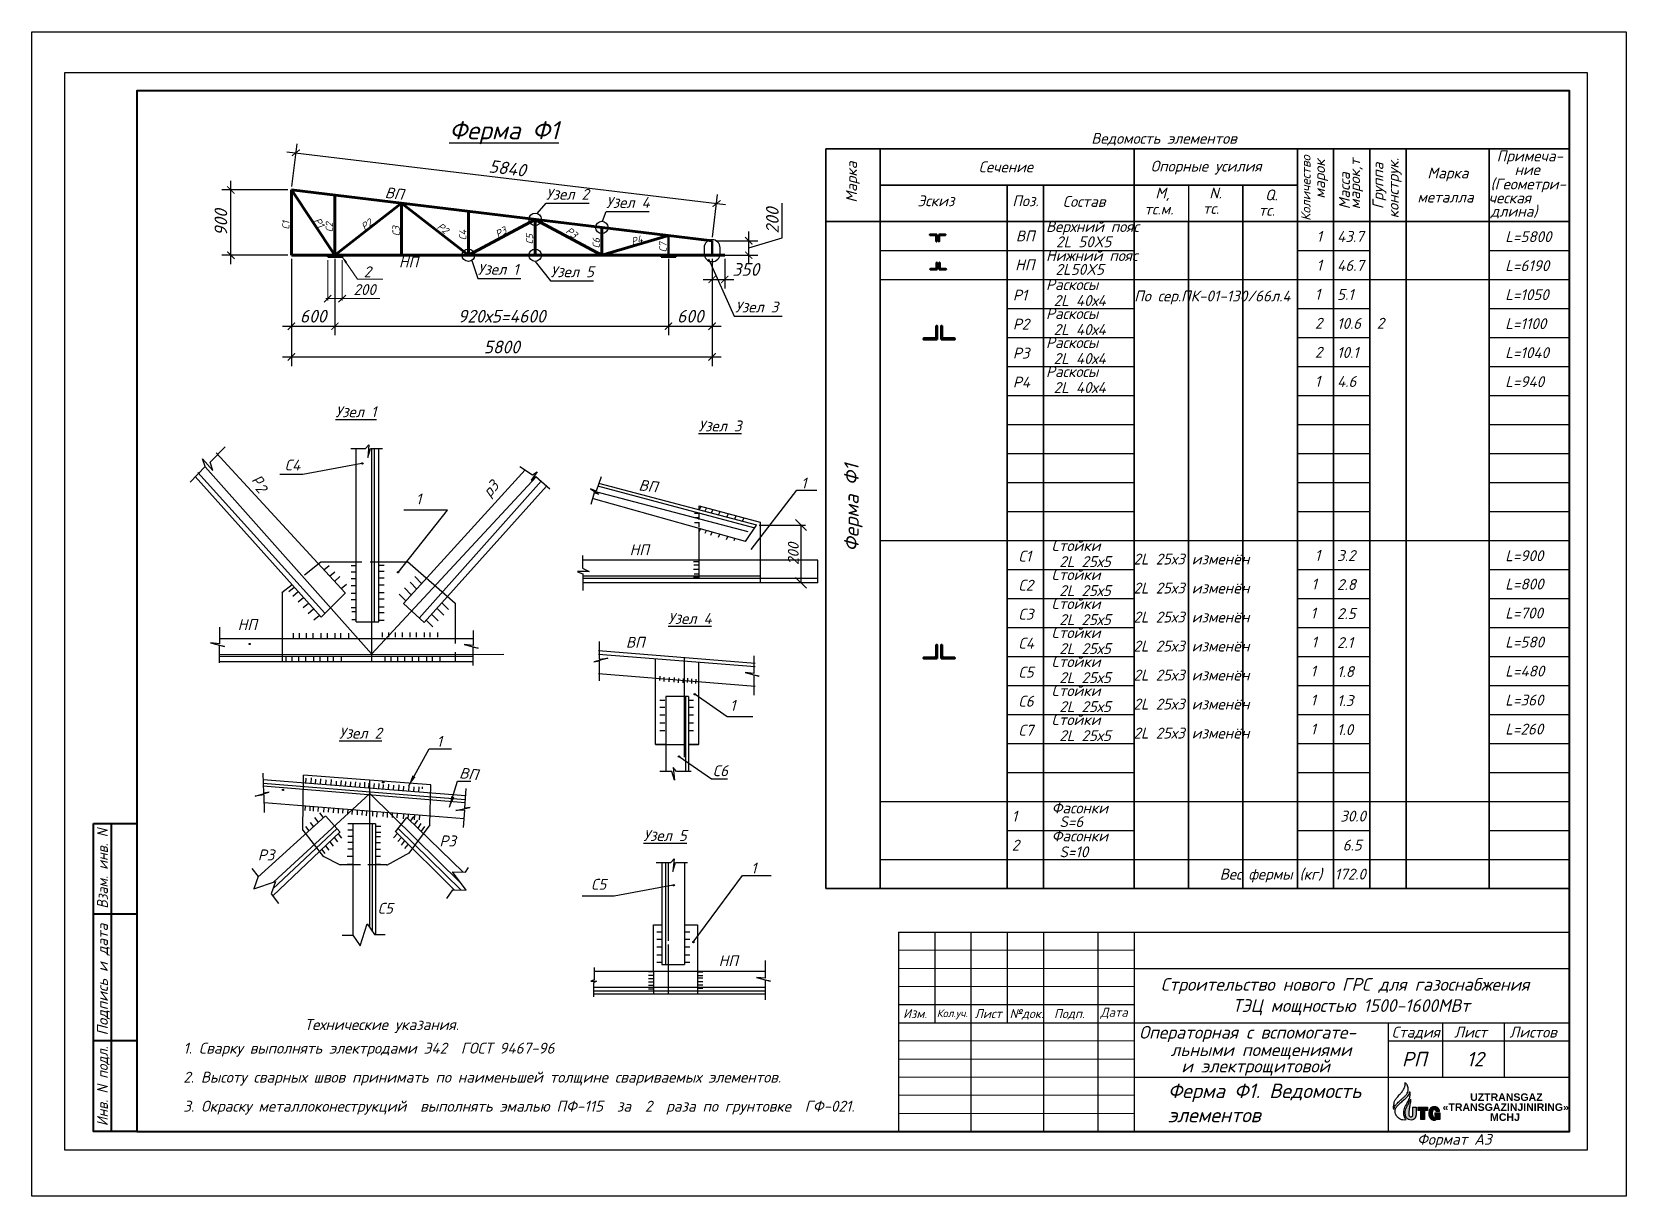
# Model space of a CAD drawing. Extents: x 108150 to 142535, y -18867 to -9422.
# Drawn here: x 139077.4 to 139517, y -16861.1 to -16540 of the extents above; entities that cross this region are included whole.
import ezdxf
from ezdxf.enums import TextEntityAlignment as Align

# ---------------------------------------------------------------- set-up
doc = ezdxf.new("R2010")
doc.units = 0
doc.header["$MEASUREMENT"] = 0
doc.header["$PDMODE"] = 32
doc.header["$PDSIZE"] = 0.6
doc.layers.add('12321', color=7, linetype='Continuous')
doc.layers.add('PDF2_Text', color=5, linetype='Continuous')
for name, color, linetype, lineweight in [('SNOVNOY', 3, 'Continuous', 70), ('Выносные', 8, 'Continuous', 15), ('осн', 3, 'Continuous', 70), ('Текст', 2, 'Continuous', 15)]:
    doc.layers.add(name, color=color, linetype=linetype, lineweight=lineweight)
doc.styles.add('ISO_1.0', font='isocpeur.ttf')
doc.styles.add('PDF Arial', font='arial.ttf')
doc.styles.add('ГОСТ -3', font='isocpeui.ttf', dxfattribs={"height": 3})
doc.styles.add('ГОСТ2.5', font='isocpeur.ttf', dxfattribs={"oblique": 15, "height": 2.5})
doc.styles.add('ГОСТ3', font='isocpeur.ttf', dxfattribs={"oblique": 15, "height": 3})
doc.styles.add('ГОСТ3.5', font='isocpeur.ttf', dxfattribs={"oblique": 15, "height": 3.5})
doc.dimstyles.new('50', dxfattribs={"dimtxt": 3.5, "dimasz": 2, "dimexe": 2.5, "dimexo": 1, "dimgap": 1, "dimtad": 1, "dimdec": 0, "dimlfac": 50, "dimtxsty": 'ГОСТ3.5', "dimblk": 'ARCHTICK', "dimcen": 2.5, "dimdle": 2.5, "dimclrd": 256, "dimclre": 256, "dimclrt": 2, "dimadec": 3, "dimazin": 0, "dimtfac": 1, "dimtdec": 0, "dimtmove": 1, "dimatfit": 3, "dimldrblk": 'DOTSMALL', "dimfxl": 1, "dimlwd": -1, "dimlwe": -1, "dimarcsym": 0})
doc.dimstyles.new('FМ50-3-ISO-3', dxfattribs={"dimtxt": 3, "dimasz": 2, "dimexe": 0.5, "dimexo": 1, "dimgap": 1, "dimtad": 1, "dimdec": 0, "dimlfac": 50, "dimdsep": 46, "dimtxsty": 'ISO_1.0', "dimblk": 'OBLIQUE', "dimcen": 5, "dimdle": 0.5, "dimclrd": 7, "dimclre": 7, "dimclrt": 7, "dimadec": 0, "dimazin": 0, "dimtfac": 1, "dimtdec": 0, "dimtmove": 0, "dimatfit": 3, "dimfxl": 1, "dimlwd": 15, "dimlwe": 15, "dimarcsym": 0})
doc.dimstyles.new('М50', dxfattribs={"dimtxt": 3, "dimasz": 3, "dimexe": 1.25, "dimexo": 0.625, "dimtad": 1, "dimdec": 1, "dimlfac": 50, "dimtxsty": 'ГОСТ3', "dimblk": 'OBLIQUE', "dimcen": 2.5, "dimclrd": 256, "dimclre": 256, "dimclrt": 256, "dimadec": 0, "dimazin": 0, "dimtfac": 1, "dimtdec": 1, "dimtmove": 0, "dimatfit": 3, "dimfxl": 1, "dimlwd": -1, "dimlwe": -1, "dimarcsym": 0})

msp = doc.modelspace()

# ---------------------------------------------------------------- texts
at = {"color": 7, "lineweight": 25, "style": 'ГОСТ -3'}
for s, height, p in [('%%UФерма Ф1', 5, (139207.5896, -16569.6702, -754.4947)), ('%%UУзел 1', 3, (139166.7385, -16646.3189, -754.4947)), ('%%UУзел 3', 3, (139267.1304, -16650.2224, -754.4947)), ('%%UУзел 4', 3, (139258.8154, -16703.3306, -754.4947)), ('%%UУзел 2', 3, (139167.9995, -16734.9511, -754.4947)), ('%%UУзел 5', 3, (139251.9813, -16763.1878, -754.4947))]:
    msp.add_text(s, height=height, dxfattribs=at).set_placement(p, align=Align.CENTER)
at = {"color": 7, "style": 'ГОСТ -3'}
for s, p in [('Ведомость элементов', (139369.4995, -16570.9122, -754.4947)), ('Примеча-', (139481.3082, -16575.7493, -754.4947)), ('Сечение ', (139338.4762, -16578.7609, -754.4947)), ('Опорные усилия', (139385.9026, -16578.566, -754.4947)), ('Марка', (139462.1887, -16580.4616, -754.4947)), ('ние', (139486.2274, -16579.5175, -754.4947)), ('(Геометри-', (139479.6202, -16583.4889, -754.4947)), ('Эскиз', (139321.5755, -16588.1295, -754.4947)), ('Поз.', (139347.7314, -16588.1295, -754.4947)), ('Состав', (139361.6657, -16588.3063, -754.4947)), ('М,', (139387.172, -16585.9898, -754.4947)), ('N.', (139402.0453, -16585.9898, -754.4947)), ('Q.', (139417.4315, -16586.5022, -754.4947)), ('металла', (139459.4294, -16587.1047, -754.4947)), ('ческая', (139479.1003, -16587.3124, -754.4947)), ('тс.м.', (139384.1634, -16590.41, -754.4947)), ('тс.', (139400.2755, -16590.2332, -754.4947)), ('тс.', (139415.6617, -16590.7456, -754.4947)), ('длина)', (139479.6202, -16591.0185, -754.4947)), ('ВП', (139348.719, -16597.834, -754.4947)), ('Верхний пояс', (139357.0373, -16595.2287, -754.4947)), ('1', (139431.6431, -16597.9637, -754.4947)), ('43.7', (139437.2928, -16597.9637, -754.4947)), ('L=5800', (139483.668, -16598.0188, -754.4947)), ('2L 50X5', (139359.8109, -16599.4401, -754.4947)), ('НП', (139348.5216, -16605.7996, -754.4947)), ('Нижний пояс', (139357.0373, -16603.2287, -754.4947)), ('2L50X5', (139359.6497, -16607.0514, -754.4947)), ('1', (139431.6431, -16605.8939, -754.4947)), ('46.7', (139437.2928, -16605.9637, -754.4947)), ('L=6190', (139483.668, -16606.0188, -754.4947)), ('Раскосы', (139357.0373, -16611.2287, -754.4947)), ('Р1', (139347.8874, -16614.1423, -754.4947)), ('2L 40х4', (139359.159, -16615.629, -754.4947)), ('По сер.ПК-01-130/66л.4', (139381.3475, -16614.3823, -754.4947)), ('1', (139431.1787, -16613.8939, -754.4947)), ('5.1', (139437.2928, -16613.9637, -754.4947)), ('L=1050', (139483.668, -16614.0188, -754.4947)), ('Раскосы', (139357.0373, -16619.2287, -754.4947)), ('Р2', (139347.8874, -16622.1423, -754.4947)), ('2L 40х4', (139359.159, -16623.629, -754.4947)), ('2', (139431.1787, -16621.8939, -754.4947)), ('10.6', (139437.2928, -16621.9637, -754.4947)), ('2', (139448.2356, -16621.8939, -754.4947)), ('L=1100', (139483.668, -16622.0188, -754.4947)), ('Раскосы', (139357.0373, -16627.2287, -754.4947)), ('Р3', (139347.8874, -16630.1423, -754.4947)), ('2L 40х4', (139359.159, -16631.629, -754.4947)), ('2', (139431.1787, -16629.8939, -754.4947)), ('10.1', (139437.2928, -16629.9637, -754.4947)), ('L=1040', (139483.668, -16630.0188, -754.4947)), ('Р4', (139347.8874, -16638.1423, -754.4947)), ('Раскосы', (139357.0373, -16635.2287, -754.4947)), ('1', (139431.1787, -16637.8939, -754.4947)), ('4.6', (139437.2928, -16637.9637, -754.4947)), ('L=940', (139483.668, -16638.0188, -754.4947)), ('2L 40х4', (139359.159, -16639.629, -754.4947)), ('С1', (139349.4349, -16686.1423, -754.4947)), ('Стойки', (139358.5848, -16683.2287, -754.4947)), ('1', (139431.1787, -16685.8939, -754.4947)), ('3.2', (139437.2928, -16685.9637, -754.4947)), ('L=900', (139483.668, -16686.0188, -754.4947)), ('2L 25х5', (139360.7065, -16687.629, -754.4947)), ('2L 25х3 изменён', (139381.1571, -16686.9373, -754.4947)), ('С2', (139349.4349, -16694.1423, -754.4947)), ('Стойки', (139358.5848, -16691.2287, -754.4947)), ('2L 25х3 изменён', (139381.1571, -16694.9373, -754.4947)), ('1', (139430.2409, -16693.834, -754.4947)), ('2.8', (139437.2928, -16693.9637, -754.4947)), ('L=800', (139483.668, -16693.834, -754.4947)), ('Стойки', (139358.5848, -16699.2287, -754.4947)), ('2L 25х5', (139360.7065, -16695.629, -754.4947)), ('С3', (139349.4349, -16702.1423, -754.4947)), ('2L 25х5', (139360.7065, -16703.629, -754.4947)), ('2L 25х3 изменён', (139381.1571, -16702.9373, -754.4947)), ('1', (139429.9813, -16701.834, -754.4947)), ('2.5', (139437.2928, -16701.9637, -754.4947)), ('L=700', (139483.668, -16701.834, -754.4947)), ('Стойки', (139358.5848, -16707.2287, -754.4947)), ('ВП', (139241.1792, -16709.9, -754.4947)), ('С4', (139349.4349, -16710.1423, -754.4947)), ('2L 25х5', (139360.7065, -16711.629, -754.4947)), ('2L 25х3 изменён', (139381.1571, -16710.9373, -754.4947)), ('1', (139430.2409, -16709.834, -754.4947)), ('2.1', (139437.2928, -16709.9637, -754.4947)), ('L=580', (139483.668, -16709.834, -754.4947)), ('Стойки', (139358.5848, -16715.2287, -754.4947)), ('С5', (139349.4349, -16718.1423, -754.4947)), ('2L 25х5', (139360.7065, -16719.629, -754.4947)), ('2L 25х3 изменён', (139381.1571, -16718.9373, -754.4947)), ('1', (139429.9813, -16717.834, -754.4947)), ('1.8', (139437.2928, -16717.9637, -754.4947)), ('L=480', (139483.668, -16717.834, -754.4947)), ('С6', (139349.4349, -16726.1423, -754.4947)), ('Стойки', (139358.5848, -16723.2287, -754.4947)), ('1', (139429.9813, -16725.834, -754.4947)), ('1.3', (139437.2928, -16725.9637, -754.4947)), ('L=360', (139483.668, -16725.834, -754.4947)), ('2L 25х5', (139360.7065, -16727.629, -754.4947)), ('2L 25х3 изменён', (139381.1571, -16726.9373, -754.4947)), ('С7', (139349.4349, -16734.1423, -754.4947)), ('Стойки', (139358.5848, -16731.2287, -754.4947)), ('2L 25х3 изменён', (139381.1571, -16734.9373, -754.4947)), ('1', (139429.9813, -16733.834, -754.4947)), ('1.0', (139437.2928, -16733.9637, -754.4947)), ('L=260', (139483.668, -16733.834, -754.4947)), ('2L 25х5', (139360.7065, -16735.629, -754.4947)), ('С6', (139265.1656, -16745.3215, -754.4947)), ('Фасонки', (139358.5848, -16755.5745, -754.4947)), ('1', (139347.6087, -16757.834, -754.4947)), ('S=6', (139360.7065, -16759.362, -754.4947)), ('30.0', (139438.1411, -16757.834, -754.4947)), ('Р3', (139189.7569, -16764.6759, -754.4947)), ('Фасонки', (139358.5848, -16763.2896, -754.4947)), ('Р3', (139139.6817, -16768.5341, -754.4947)), ('2', (139347.6087, -16765.834, -754.4947)), ('S=10', (139360.7065, -16767.6898, -754.4947)), ('6.5', (139438.8403, -16765.834, -754.4947)), ('Вес фермы (кг)', (139404.9474, -16773.834, -754.4947)), ('172.0', (139436.6334, -16773.834, -754.4947)), ('С5', (139231.5828, -16776.6351, -754.4947)), ('С5', (139172.7505, -16783.2562, -754.4947))]:
    msp.add_text(s, height=3, dxfattribs=at).set_placement(p)
for s, height, p in [('Марка', 3, (139304.8975, -16587.1422, -754.4947)), ('Количество', 2.6, (139429.9906, -16592.16, -754.4947)), ('марок', 3, (139433.9787, -16586.0423, -754.4947)), ('марок,т', 3, (139443.6583, -16588.9613, -754.4947)), ('Группа', 3, (139450.0571, -16588.9078, -754.4947)), ('конструк.', 3, (139454.2769, -16591.4636, -754.4947)), ('Масса', 3, (139440.8297, -16588.9613, -754.4947))]:
    msp.add_text(s, height=height, rotation=90, dxfattribs=at).set_placement(p)
at = {"color": 7, "lineweight": 25, "style": 'ГОСТ -3'}
for s, height, rotation, p in [('ВП', 3, 353.309661, (139174.6017, -16585.7946, -754.4947)), ('С1', 2, 90, (139148.4152, -16594.543, -754.4947)), ('Р1', 2, 303.690068, (139155.0241, -16592.0919, -754.4947)), ('С2', 2, 90, (139160.4152, -16595.2671, -754.4947)), ('Р2', 2, 37.189898, (139169.118, -16594.8857, -754.4947)), ('С3', 2, 90, (139178.8152, -16596.3775, -754.4947)), ('Р2', 2, 322.376608, (139188.9297, -16594.0707, -754.4947)), ('С4', 2, 90, (139197.2152, -16597.4878, -754.4947)), ('Р3', 2, 29.671339, (139205.8864, -16596.9062, -754.4947)), ('С5', 2, 90, (139215.6152, -16598.5982, -754.4947)), ('Р3', 2, 322.376608, (139224.4003, -16595.256, -754.4947)), ('С6', 2, 90, (139234.0152, -16599.7085, -754.4947)), ('Р4', 2, 17.273818, (139242.9656, -16598.9126, -754.4947)), ('С7', 2, 90, (139252.4152, -16600.8188, -754.4947)), ('С4', 3, 359.549948, (139147.1056, -16660.973, -754.4947)), ('р', 3, 310.601938, (139138.5909, -16663.3041, -754.4947)), ('2', 3, 310.601938, (139138.7792, -16666.0017, -754.4947)), ('р3', 3, 50.525404, (139203.7246, -16668.6151, -754.4947)), ('ВП', 3, 353.309661, (139244.6021, -16666.4706, -754.4947)), ('ВП', 3, 353.309661, (139195.1187, -16745.8526, -754.4947)), ('Подпись и дата', 3, 90, (139098.3475, -16816.834, -754.4947))]:
    msp.add_text(s, height=height, rotation=rotation, dxfattribs=at).set_placement(p)
for s, p in [('Узел 2', (139219.1671, -16586.3184, -754.4947)), ('Узел 4', (139235.7255, -16588.5901, -754.4947)), ('НП', (139178.5777, -16605.0095, -754.4947)), ('Узел 1', (139200.3364, -16607.0143, -754.4947)), ('2', (139168.8859, -16607.7033, -754.4947)), ('Узел 5', (139220.4036, -16607.7004, -754.4947)), ('Узел 3', (139271.3317, -16617.4196, -754.4947)), ('1', (139289.4887, -16665.9911, -754.4947)), ('1', (139183.2766, -16670.3508, -754.4947)), ('НП', (139242.2085, -16684.3875, -754.4947)), ('НП', (139134.1319, -16705.0082, -754.4947)), ('1', (139269.9135, -16727.2672, -754.4947)), ('1', (139188.994, -16737.2189, -754.4947)), ('1', (139275.6916, -16772.1747, -754.4947)), ('НП', (139266.7571, -16797.7152, -754.4947)), ('1. Сварку выполнять электродами Э42  ГОСТ 9467-96', (139119.1351, -16821.8336, -754.4947)), ('2. Высоту сварных швов принимать по наименьшей толщине свариваемых элементов.', (139119.1351, -16829.8336, -754.4947)), ('3. Окраску металлоконеструкций  выполнять эмалью ПФ-115  за  2  раза по грунтовке  ГФ-021.', (139119.1351, -16837.8336, -754.4947))]:
    msp.add_text(s, height=3, dxfattribs=at).set_placement(p)
at = {"color": 7, "lineweight": -3, "style": 'ГОСТ -3'}
msp.add_text('Ферма Ф1', height=4, rotation=90, dxfattribs=at).set_placement((139305.3767, -16683.3993, -754.4947))
at = {"color": 7, "lineweight": 25, "style": 'ГОСТ -3'}
for s, width, p, p2 in [('Взам. инв. N', 0.897376, (139098.3475, -16781.834, -754.4947), (139098.3475, -16759.834, -754.4947)), ('Инв. N подл.', 0.931934, (139098.3475, -16841.834, -754.4947), (139098.3475, -16819.834, -754.4947))]:
    msp.add_text(s, height=3, rotation=90, dxfattribs=dict(at, width=width)).set_placement(p, p2, align=Align.FIT)
msp.add_text('Технические указания.', height=3, dxfattribs=at).set_placement((139173.843, -16813.8271, -754.4947), align=Align.MIDDLE_CENTER)
at = {"color": 2, "lineweight": 25, "insert": (139390.6504, -16830.1041, -754.4947), "char_height": 4, "width": 137.993992, "attachment_point": 1, "style": 'ГОСТ -3'}
msp.add_mtext('Ферма Ф1. Ведомость \\Pэлементов', dxfattribs=at)
at = {"layer": 'PDF2_Text', "lineweight": 25, "char_height": 2.07708, "attachment_point": 7, "style": 'PDF Arial'}
for s, insert in [('{\\fArial|b1|i0|c204|p34;UZTRANSGAZ}', (139473.996, -16834.9105, -754.4947)), ('{\\fArial|b1|i0|c204|p34;«TRANSGAZINJINIRING»}', (139466.3977, -16837.6662, -754.4947)), ('{\\fArial|b1|i0|c204|p34;MCHJ}', (139479.4953, -16840.4219, -754.4947))]:
    msp.add_mtext(s, dxfattribs=dict(at, insert=insert))
at = {"layer": 'SNOVNOY', "color": 3, "insert": (139388.5816, -16800.994, -754.4947), "char_height": 3.5, "width": 108.046652, "attachment_point": 1}
msp.add_mtext('\\pi0.10079;{\\fISOCPEUR|b0|i1|c204|p34;Строительство нового ГРС для газоснабжения \\P\\pi19.88905;ТЭЦ мощностью 1500-1600МВт}', dxfattribs=at)
at = {"layer": 'осн', "color": 2, "attachment_point": 1}
for s, insert, char_height, width in [('{\\fISOCPEUR|b0|i1|c204|p34;\\H1.167x;\\W1;Изм.}', (139317.6125, -16809.5595, -754.4947), 2.1384, 8.867642), ('{\\fISOCPEUR|b0|i1|c204|p34;\\H1.167x;\\W1;Кол.уч.}', (139326.8969, -16809.6486, -754.4947), 1.828332, 10.067026), ('{\\fISOCPEUR|b0|i1|c204|p34;\\H1.167x;\\W1;Лист}', (139337.3447, -16809.5595, -754.4947), 2.1384, 8.967948), ('{\\fISOCPEUR|b0|i1|c204|p34;\\H1.167x;\\W1;№док.}', (139346.9925, -16809.5595, -754.4947), 2.1384, 10.82739), ('{\\fISOCPEUR|b0|i1|c204|p34;\\H1.167x;\\W1;Подп.}', (139359.2339, -16809.5595, -754.4947), 2.1384, 12.497236), ('{\\fISOCPEUR|b0|i1|c204|p34;\\H1.167x;\\W1;Дата}', (139372.0499, -16809.1902, -754.4947), 2.1384, 12.787965), ('{\\fISOCPEUR|b0|i1|c204|p34;\\W1;Стадия}', (139452.3593, -16814.4084, -754.4947), 3, 14.081712), ('{\\fISOCPEUR|b0|i1|c204|p34;\\W1;Лист}', (139469.5834, -16814.4084, -754.4947), 3, 14.081712), ('{\\fISOCPEUR|b0|i1|c204|p34;\\W1;Листов}', (139484.8259, -16814.4084, -754.4947), 3, 14.081712)]:
    msp.add_mtext(s, dxfattribs=dict(at, insert=insert, char_height=char_height, width=width))
at = {"layer": 'Текст', "color": 2, "attachment_point": 1, "style": 'ГОСТ2.5'}
for s, insert, char_height, width in [('Операторная с вспомогате-', (139382.7166, -16814.2008, -754.4947), 3.5, 68.50384), ('льными помещениями ', (139391.3913, -16819.0285, -754.4947), 3.5, 68.875124), ('и электрощитовой', (139394.3575, -16823.5111, -754.4947), 3.5, 68.800878), ('РП', (139455.1686, -16821.3606, -754.4947), 4, 8.161037), ('12', (139473.0038, -16821.3606, -754.4947), 4, 8.161037)]:
    msp.add_mtext(s, dxfattribs=dict(at, insert=insert, char_height=char_height, width=width))
at = {"layer": 'Текст', "color": 7, "insert": (139459.3665, -16843.9728, -754.4947), "char_height": 3, "width": 33.544274, "attachment_point": 1, "style": 'ГОСТ2.5'}
msp.add_mtext('Формат А3', dxfattribs=at)

# ---------------------------------------------------------------- blocks, each defined once
blk = doc.blocks.new('*U2671')
at = {"color": 0, "linetype": 'ByBlock', "lineweight": -2, "ltscale": 100}
blk.add_lwpolyline([(0, 0), (63, 0), (63, 2.7, 0.414214), (60.7, 5), (12, 5, -0.414214), (5, 12), (5, 60.7, 0.414214), (2.7, 63), (0, 63)], format="xyb", close=True, dxfattribs=at)
blk = doc.blocks.new('_Oblique')
at = {"color": 0, "linetype": 'ByBlock', "lineweight": -2}
blk.add_line((-0.5, -0.5), (0.5, 0.5), dxfattribs=at)
blk = doc.blocks.new('*D2911')
at = {"transparency": 16777216}
for p, q in [((139277.9, -16676.05), (139290.71, -16676.05)), ((139289.46, -16676.05), (139289.46, -16692)), ((139293.46, -16692), (139288.21, -16692))]:
    blk.add_line(p, q, dxfattribs=at)
at = {"layer": 'Defpoints', "color": 0, "lineweight": 0, "transparency": 16777216}
for p in [(139277.28, -16676.05), (139289.46, -16692), (139294.09, -16692)]:
    blk.add_point(p, dxfattribs=at)
at = {"transparency": 16777216, "xscale": 3, "yscale": 3, "zscale": 3}
for p, rotation in [((139289.46, -16676.05), 90), ((139289.46, -16692), 270)]:
    blk.add_blockref('_Oblique', p, dxfattribs=dict(at, rotation=rotation))
at = {"lineweight": 25, "transparency": 16777216, "insert": (139287.34, -16684.02), "char_height": 3, "attachment_point": 5, "rotation": 90, "style": 'ГОСТ -3'}
blk.add_mtext('200', dxfattribs=at)
blk = doc.blocks.new('*D2912')
at = {"color": 7, "lineweight": 15, "transparency": 16777216}
for p, q in [((139158.95, -16603.04), (139158.95, -16614.11)), ((139162.95, -16603.04), (139162.95, -16614.11)), ((139158.45, -16613.61), (139162.95, -16613.61)), ((139162.95, -16613.61), (139173.32, -16613.61))]:
    blk.add_line(p, q, dxfattribs=at)
at = {"layer": 'Defpoints', "color": 0, "lineweight": 0, "transparency": 16777216}
for p in [(139158.95, -16602.04), (139162.95, -16602.04), (139162.95, -16613.61)]:
    blk.add_point(p, dxfattribs=at)
at = {"color": 7, "lineweight": 15, "transparency": 16777216, "xscale": 2, "yscale": 2, "zscale": 2, "rotation": 180}
blk.add_blockref('_Oblique', (139158.95, -16613.61), dxfattribs=at)
at = {"color": 7, "lineweight": 15, "transparency": 16777216, "xscale": 2, "yscale": 2, "zscale": 2}
blk.add_blockref('_Oblique', (139162.95, -16613.61), dxfattribs=at)
at = {"color": 7, "lineweight": 25, "transparency": 16777216, "insert": (139169.14, -16611.11), "char_height": 3, "attachment_point": 5, "style": 'ГОСТ -3'}
blk.add_mtext('200', dxfattribs=at)
blk = doc.blocks.new('_ArchTick')
at = {"color": 0, "linetype": 'ByBlock', "const_width": 0.15}
blk.add_lwpolyline([(-0.5, -0.5), (0.5, 0.5)], dxfattribs=at)
blk = doc.blocks.new('*D2913')
at = {"transparency": 16777216}
for p, q in [((139284.32, -16596.87), (139284.32, -16587.28)), ((139275.07, -16604.14), (139275.07, -16595.14)), ((139265.95, -16597.64), (139277.57, -16597.64)), ((139275.07, -16599.64), (139284.32, -16596.87)), ((139265.95, -16601.64), (139277.57, -16601.64))]:
    blk.add_line(p, q, dxfattribs=at)
at = {"layer": 'Defpoints', "color": 0, "lineweight": 0, "transparency": 16777216}
for p in [(139264.95, -16597.64), (139275.07, -16597.64), (139264.95, -16601.64)]:
    blk.add_point(p, dxfattribs=at)
at = {"transparency": 16777216, "xscale": 2, "yscale": 2, "zscale": 2}
for p, rotation in [((139275.07, -16597.64), 90), ((139275.07, -16601.64), 270)]:
    blk.add_blockref('_ArchTick', p, dxfattribs=dict(at, rotation=rotation))
at = {"color": 2, "lineweight": 25, "transparency": 16777216, "insert": (139281.57, -16592.08), "char_height": 3.5, "attachment_point": 5, "rotation": 90, "style": 'ГОСТ3.5'}
blk.add_mtext('200', dxfattribs=at)
blk = doc.blocks.new('_DotSmall')
at = {"color": 0, "linetype": 'ByBlock', "lineweight": 15, "const_width": 0.5}
blk.add_lwpolyline([(-0.0625, 0, 1), (0.0625, 0, 1)], format="xyb", close=True, dxfattribs=at)
blk = doc.blocks.new('*D2914')
at = {"transparency": 16777216}
for p, q in [((139148.95, -16602.64), (139148.95, -16623.71)), ((139160.95, -16602.64), (139160.95, -16623.71)), ((139146.45, -16621.21), (139163.45, -16621.21))]:
    blk.add_line(p, q, dxfattribs=at)
at = {"layer": 'Defpoints', "color": 0, "lineweight": 0, "transparency": 16777216}
for p in [(139148.95, -16601.64), (139160.95, -16601.64), (139160.95, -16621.21)]:
    blk.add_point(p, dxfattribs=at)
at = {"transparency": 16777216, "xscale": 2, "yscale": 2, "zscale": 2, "rotation": 180}
blk.add_blockref('_ArchTick', (139148.95, -16621.21), dxfattribs=at)
at = {"transparency": 16777216, "xscale": 2, "yscale": 2, "zscale": 2}
blk.add_blockref('_ArchTick', (139160.95, -16621.21), dxfattribs=at)
at = {"color": 2, "lineweight": 25, "transparency": 16777216, "insert": (139154.95, -16618.46), "char_height": 3.5, "attachment_point": 5, "style": 'ГОСТ3.5'}
blk.add_mtext('600', dxfattribs=at)
blk = doc.blocks.new('*D2915')
at = {"transparency": 16777216}
for p, q in [((139160.95, -16602.64), (139160.95, -16623.71)), ((139252.95, -16602.64), (139252.95, -16623.71)), ((139158.45, -16621.21), (139255.45, -16621.21))]:
    blk.add_line(p, q, dxfattribs=at)
at = {"layer": 'Defpoints', "color": 0, "lineweight": 0, "transparency": 16777216}
for p in [(139160.95, -16601.64), (139252.95, -16601.64), (139252.95, -16621.21)]:
    blk.add_point(p, dxfattribs=at)
at = {"transparency": 16777216, "xscale": 2, "yscale": 2, "zscale": 2, "rotation": 180}
blk.add_blockref('_ArchTick', (139160.95, -16621.21), dxfattribs=at)
at = {"transparency": 16777216, "xscale": 2, "yscale": 2, "zscale": 2}
blk.add_blockref('_ArchTick', (139252.95, -16621.21), dxfattribs=at)
at = {"color": 2, "lineweight": 25, "transparency": 16777216, "insert": (139206.95, -16618.46), "char_height": 3.5, "attachment_point": 5, "style": 'ГОСТ3.5'}
blk.add_mtext('920х5=4600', dxfattribs=at)
blk = doc.blocks.new('*D2916')
at = {"transparency": 16777216}
for p, q in [((139252.95, -16602.64), (139252.95, -16623.71)), ((139264.95, -16602.64), (139264.95, -16623.71)), ((139250.45, -16621.21), (139267.45, -16621.21))]:
    blk.add_line(p, q, dxfattribs=at)
at = {"layer": 'Defpoints', "color": 0, "lineweight": 0, "transparency": 16777216}
for p in [(139252.95, -16601.64), (139264.95, -16601.64), (139264.95, -16621.21)]:
    blk.add_point(p, dxfattribs=at)
at = {"transparency": 16777216, "xscale": 2, "yscale": 2, "zscale": 2, "rotation": 180}
blk.add_blockref('_ArchTick', (139252.95, -16621.21), dxfattribs=at)
at = {"transparency": 16777216, "xscale": 2, "yscale": 2, "zscale": 2}
blk.add_blockref('_ArchTick', (139264.95, -16621.21), dxfattribs=at)
at = {"color": 2, "lineweight": 25, "transparency": 16777216, "insert": (139258.95, -16618.46), "char_height": 3.5, "attachment_point": 5, "style": 'ГОСТ3.5'}
blk.add_mtext('600', dxfattribs=at)
blk = doc.blocks.new('*D2917')
at = {"transparency": 16777216}
for p, q in [((139132.25, -16604.14), (139132.25, -16581.14)), ((139147.95, -16583.64), (139129.75, -16583.64)), ((139147.95, -16601.64), (139129.75, -16601.64))]:
    blk.add_line(p, q, dxfattribs=at)
at = {"layer": 'Defpoints', "color": 0, "lineweight": 0, "transparency": 16777216}
for p in [(139132.25, -16583.64), (139148.95, -16583.64), (139148.95, -16601.64)]:
    blk.add_point(p, dxfattribs=at)
at = {"transparency": 16777216, "xscale": 2, "yscale": 2, "zscale": 2}
for p, rotation in [((139132.25, -16583.64), 90), ((139132.25, -16601.64), 270)]:
    blk.add_blockref('_ArchTick', p, dxfattribs=dict(at, rotation=rotation))
at = {"color": 2, "lineweight": 25, "transparency": 16777216, "insert": (139129.5, -16592.64), "char_height": 3.5, "attachment_point": 5, "rotation": 90, "style": 'ГОСТ3.5'}
blk.add_mtext('900', dxfattribs=at)
blk = doc.blocks.new('*D2773')
at = {"transparency": 16777216}
for p, q in [((139148.95, -16622.71), (139148.95, -16632.2)), ((139264.95, -16622.71), (139264.95, -16632.2)), ((139146.45, -16629.7), (139267.45, -16629.7))]:
    blk.add_line(p, q, dxfattribs=at)
at = {"layer": 'Defpoints', "color": 0, "lineweight": 0, "transparency": 16777216}
for p in [(139148.95, -16621.71), (139264.95, -16621.71), (139264.95, -16629.7)]:
    blk.add_point(p, dxfattribs=at)
at = {"transparency": 16777216, "xscale": 2, "yscale": 2, "zscale": 2, "rotation": 180}
blk.add_blockref('_ArchTick', (139148.95, -16629.7), dxfattribs=at)
at = {"transparency": 16777216, "xscale": 2, "yscale": 2, "zscale": 2}
blk.add_blockref('_ArchTick', (139264.95, -16629.7), dxfattribs=at)
at = {"color": 2, "lineweight": 25, "transparency": 16777216, "insert": (139206.95, -16626.95), "char_height": 3.5, "attachment_point": 5, "style": 'ГОСТ3.5'}
blk.add_mtext('5800', dxfattribs=at)
blk = doc.blocks.new('*D2774')
at = {"transparency": 16777216}
for p, q in [((139147.71, -16573.08), (139268.67, -16587.68)), ((139149.07, -16582.65), (139150.49, -16570.9)), ((139265.07, -16596.65), (139266.49, -16584.9))]:
    blk.add_line(p, q, dxfattribs=at)
at = {"layer": 'Defpoints', "color": 0, "lineweight": 0, "transparency": 16777216}
for p in [(139148.95, -16583.64), (139266.19, -16587.38), (139264.95, -16597.64)]:
    blk.add_point(p, dxfattribs=at)
at = {"transparency": 16777216, "xscale": 2, "yscale": 2, "zscale": 2}
for p, rotation in [((139150.19, -16573.38), 173.118276369363), ((139266.19, -16587.38), 353.118276369363)]:
    blk.add_blockref('_ArchTick', p, dxfattribs=dict(at, rotation=rotation))
at = {"color": 2, "lineweight": 25, "transparency": 16777216, "insert": (139208.52, -16577.65), "char_height": 3.5, "attachment_point": 5, "rotation": 353.1183, "style": 'ГОСТ3.5'}
blk.add_mtext('5840', dxfattribs=at)
blk = doc.blocks.new('*D2918')
at = {"transparency": 16777216}
for p, q in [((139264.95, -16602.64), (139264.95, -16610.81)), ((139268.45, -16602.64), (139268.45, -16610.81)), ((139262.45, -16608.31), (139270.95, -16608.31))]:
    blk.add_line(p, q, dxfattribs=at)
at = {"layer": 'Defpoints', "color": 0, "lineweight": 0, "transparency": 16777216}
for p in [(139264.95, -16601.64), (139268.45, -16601.64), (139268.45, -16608.31)]:
    blk.add_point(p, dxfattribs=at)
at = {"transparency": 16777216, "xscale": 2, "yscale": 2, "zscale": 2, "rotation": 180}
blk.add_blockref('_ArchTick', (139264.95, -16608.31), dxfattribs=at)
at = {"transparency": 16777216, "xscale": 2, "yscale": 2, "zscale": 2}
blk.add_blockref('_ArchTick', (139268.45, -16608.31), dxfattribs=at)
at = {"color": 2, "lineweight": 25, "transparency": 16777216, "insert": (139274.26, -16605.56), "char_height": 3.5, "attachment_point": 5, "style": 'ГОСТ3.5'}
blk.add_mtext('350', dxfattribs=at)

# ---------------------------------------------------------------- dimensions: what is measured, and where the dimension line sits
at = {"color": 7, "lineweight": 25}
dim = msp.add_aligned_dim(p1=(139148.9521, -16583.6445, -754.4947), p2=(139264.9521, -16597.6445, -754.4947), distance=10.3382, text='5840', dimstyle='50', dxfattribs=at)
dim.commit()
dim.dimension.update_dxf_attribs({"geometry": '*D2774', "text_midpoint": (139208.5204, -16577.6506, -754.4947)})
at = {"color": 5, "lineweight": 25}
dim = msp.add_linear_dim(base=(139132.2463, -16583.6445, -754.4947), p1=(139148.9521, -16601.6445, -754.4947), p2=(139148.9521, -16583.6445, -754.4947), angle=90, dimstyle='50', dxfattribs=at)
dim.commit()
dim.dimension.update_dxf_attribs({"geometry": '*D2917', "text_midpoint": (139129.4963, -16592.6445, -754.4947)})
at = {"color": 196, "lineweight": 25}
dim = msp.add_linear_dim(base=(139275.0707, -16597.6445, -754.4947), p1=(139264.9521, -16601.6445, -754.4947), p2=(139264.9521, -16597.6445, -754.4947), angle=90, dimstyle='50', dxfattribs=at)
dim.commit()
dim.dimension.update_dxf_attribs({"geometry": '*D2913', "text_midpoint": (139281.5707, -16595.8695, -754.4947)})
dim = msp.add_linear_dim(base=(139160.9521, -16621.2135, -754.4947), p1=(139148.9521, -16601.6445, -754.4947), p2=(139160.9521, -16601.6445, -754.4947), dimstyle='50', dxfattribs=at)
dim.commit()
dim.dimension.update_dxf_attribs({"geometry": '*D2914', "text_midpoint": (139154.9521, -16618.4635, -754.4947)})
at = {"color": 7, "lineweight": 25}
dim = msp.add_linear_dim(base=(139162.9521, -16613.6095, -754.4947), p1=(139158.9521, -16602.0445, -754.4947), p2=(139162.9521, -16602.0445, -754.4947), dimstyle='FМ50-3-ISO-3', override={"dimtxsty": 'ГОСТ -3'}, dxfattribs=at)
dim.commit()
dim.dimension.update_dxf_attribs({"geometry": '*D2912', "text_midpoint": (139169.1385, -16611.1095, -754.4947)})
at = {"color": 196, "lineweight": 25}
dim = msp.add_linear_dim(base=(139252.9521, -16621.2135, -754.4947), p1=(139160.9521, -16601.6445, -754.4947), p2=(139252.9521, -16601.6445, -754.4947), text='920х5=4600', dimstyle='50', override={"dimtmove": 1}, dxfattribs=at)
dim.commit()
dim.dimension.update_dxf_attribs({"geometry": '*D2915', "text_midpoint": (139206.9521, -16618.4635, -754.4947)})
dim = msp.add_linear_dim(base=(139264.9521, -16621.2135, -754.4947), p1=(139252.9521, -16601.6445, -754.4947), p2=(139264.9521, -16601.6445, -754.4947), dimstyle='50', override={"dimtmove": 1}, dxfattribs=at)
dim.commit()
dim.dimension.update_dxf_attribs({"geometry": '*D2916', "text_midpoint": (139258.9521, -16618.4635, -754.4947)})
dim = msp.add_linear_dim(base=(139268.4521, -16608.3121, -754.4947), p1=(139264.9521, -16601.6445, -754.4947), p2=(139268.4521, -16601.6445, -754.4947), text='350', dimstyle='50', override={"dimtmove": 1}, dxfattribs=at)
dim.commit()
dim.dimension.update_dxf_attribs({"geometry": '*D2918', "text_midpoint": (139274.2632, -16608.3121, -754.4947), "dimtype": 160})
at = {"color": 7, "lineweight": 25}
dim = msp.add_linear_dim(base=(139264.9521, -16629.7033, -754.4947), p1=(139148.9521, -16621.7135, -754.4947), p2=(139264.9521, -16621.7135, -754.4947), dimstyle='50', dxfattribs=at)
dim.commit()
dim.dimension.update_dxf_attribs({"geometry": '*D2773', "text_midpoint": (139206.9521, -16626.9533, -754.4947)})
dim = msp.add_linear_dim(base=(139289.4632, -16691.999, -754.4947), p1=(139277.2783, -16676.0461, -754.4947), p2=(139294.0854, -16691.999, -754.4947), angle=90, text='200', dimstyle='М50', override={"dimtxsty": 'ГОСТ -3'}, dxfattribs=at)
dim.commit()
dim.dimension.update_dxf_attribs({"geometry": '*D2911', "text_midpoint": (139287.3382, -16684.0225, -754.4947)})

# ---------------------------------------------------------------- hatches: boundary and pattern name
at = {"layer": '12321', "lineweight": 25, "ltscale": 2}
h = msp.add_hatch(color=170, dxfattribs=at)
h.dxf.hatch_style = 1
edge = h.paths.add_edge_path()
edge.add_line((139459.0677, -16836.5667), (139458.1125, -16836.5667))
edge.add_line((139458.1125, -16836.5667), (139458.1125, -16838.7818))
edge.add_spline(control_points=[(139458.1125, -16838.7818), (139458.0996, -16838.8928), (139458.0794, -16839.0664), (139457.9137, -16839.2786), (139457.7011, -16839.3199), (139457.4852, -16839.3342), (139457.3294, -16839.2021), (139457.2367, -16839.0142), (139457.1981, -16838.7895), (139457.2024, -16838.4137), (139457.1851, -16837.9475), (139457.2252, -16837.432), (139457.2858, -16836.9256), (139457.4118, -16836.4451), (139457.4809, -16835.8408), (139457.6451, -16835.1804), (139457.6355, -16834.6603), (139457.6304, -16834.3834)], knot_values=[0, 0, 0, 0, 0.32175029, 0.50372886, 0.7413174, 0.93122956, 1.11213119, 1.29654799, 1.53988838, 1.77020295, 2.39711599, 2.90378622, 3.28253457, 3.88886889, 4.35336348, 5.06194669, 5.86905617, 5.86905617, 5.86905617, 5.86905617], degree=3, periodic=0)
edge.add_spline(control_points=[(139457.6304, -16834.3834), (139457.6207, -16834.4046), (139457.5177, -16834.6284), (139457.2721, -16835.1363), (139456.8672, -16835.8724), (139456.4653, -16836.6462), (139456.1182, -16837.4146), (139456.1055, -16837.9521), (139456.099, -16838.2275)], knot_values=[0, 0, 0, 0, 0.06833028, 0.72117683, 1.65163806, 2.52459263, 3.28438922, 4.0823675, 4.0823675, 4.0823675, 4.0823675], degree=3, periodic=0)
edge.add_spline(control_points=[(139456.099, -16838.2275), (139456.1027, -16838.302), (139456.117, -16838.5864), (139456.1732, -16839.0781), (139456.4393, -16839.6813), (139457.0277, -16840.0638), (139457.7016, -16840.1987), (139458.3649, -16840.0737), (139458.8554, -16839.6816), (139459.0378, -16839.1915), (139459.0596, -16838.886), (139459.0677, -16838.7731)], knot_values=[0, 0, 0, 0, 0.2184505, 0.83381126, 1.44661398, 2.07318585, 2.80467327, 3.4162574, 3.99187545, 4.55748986, 4.88904194, 4.88904194, 4.88904194, 4.88904194], degree=3, periodic=0)
edge.add_line((139459.0677, -16838.7731), (139459.0677, -16836.5667))
h = msp.add_hatch(color=170, dxfattribs=at)
h.dxf.hatch_style = 1
h.paths.add_polyline_path([(139461.3768, -16837.4906), (139462.269, -16837.4906), (139462.269, -16836.5667), (139459.5657, -16836.5667), (139459.5657, -16837.4906), (139460.4047, -16837.4906), (139460.4047, -16840.0477), (139461.3768, -16840.0477)])
h = msp.add_hatch(color=170, dxfattribs=at)
h.dxf.hatch_style = 1
edge = h.paths.add_edge_path()
edge.add_spline(control_points=[(139465.5558, -16837.7794), (139465.5518, -16837.6935), (139465.5436, -16837.5146), (139465.464, -16837.2443), (139465.3229, -16836.9938), (139465.1528, -16836.8301), (139464.9883, -16836.7138), (139464.8424, -16836.6181), (139464.6401, -16836.5621), (139464.4171, -16836.5021), (139464.1085, -16836.5039), (139463.7209, -16836.4868), (139463.2637, -16836.6508), (139462.9206, -16837.0498), (139462.7012, -16837.5077), (139462.5873, -16838.1072), (139462.5683, -16838.66), (139462.6939, -16839.1596), (139462.9015, -16839.497), (139463.1459, -16839.8775), (139463.5178, -16840.0707), (139463.8389, -16840.1614), (139464.0751, -16840.1896), (139464.3127, -16840.1729), (139464.5284, -16840.0883), (139464.7067, -16839.9715), (139464.8286, -16839.892), (139464.8783, -16839.8595)], knot_values=[0, 0, 0, 0, 0.25111067, 0.5227896, 0.81665353, 1.0828984, 1.20521301, 1.40771753, 1.58789185, 1.81639069, 2.08087123, 2.48608788, 2.94981708, 3.44112246, 3.985778, 4.42046793, 5.22027539, 5.58514014, 5.90745935, 6.37746939, 6.88525477, 7.08490717, 7.35582828, 7.57743803, 7.77434882, 8.02634128, 8.20040993, 8.20040993, 8.20040993, 8.20040993], degree=3, periodic=0)
edge.add_line((139464.8783, -16839.8595), (139464.8783, -16840.0407))
edge.add_line((139464.8783, -16840.0407), (139465.6031, -16840.0407))
edge.add_line((139465.6031, -16840.0407), (139465.6031, -16838.1942))
edge.add_line((139465.6031, -16838.1942), (139464.2983, -16838.1942))
edge.add_line((139464.2983, -16838.1942), (139464.2983, -16838.8632))
edge.add_line((139464.2983, -16838.8632), (139464.7029, -16838.8632))
edge.add_spline(control_points=[(139464.7029, -16838.8632), (139464.7073, -16838.9276), (139464.7159, -16839.0561), (139464.6097, -16839.2201), (139464.4314, -16839.3347), (139464.2137, -16839.3274), (139463.9608, -16839.3339), (139463.7201, -16839.1801), (139463.5966, -16838.8892), (139463.5474, -16838.5619), (139463.561, -16838.2051), (139463.5608, -16837.8913), (139463.6048, -16837.624), (139463.7308, -16837.4216), (139463.9649, -16837.2958), (139464.2341, -16837.2903), (139464.4782, -16837.3993), (139464.6423, -16837.5755), (139464.6456, -16837.723), (139464.6468, -16837.7794)], knot_values=[0, 0, 0, 0, 0.18476977, 0.36821541, 0.54027769, 0.78268383, 0.98616211, 1.27703997, 1.54700192, 1.88874392, 2.2406241, 2.58982635, 2.80813824, 3.0254609, 3.2613069, 3.55693344, 3.77661183, 4.03780399, 4.19947695, 4.19947695, 4.19947695, 4.19947695], degree=3, periodic=0)
edge.add_line((139464.6468, -16837.7794), (139465.5558, -16837.7794))

# ---------------------------------------------------------------- linework, layer by layer
at = {"color": 7, "lineweight": 35}
for p, q in [((139296.3475, -16572.334, -754.4947), (139411.3475, -16572.334, -754.4947)), ((139296.3475, -16572.334, -754.4947), (139296.3475, -16776.334, -754.4947)), ((139311.3475, -16572.334, -754.4947), (139311.3475, -16592.334, -754.4947)), ((139381.3475, -16572.334, -754.4947), (139381.3475, -16592.334, -754.4947)), ((139411.3475, -16572.334, -754.4947), (139501.3475, -16572.334, -754.4947)), ((139426.3475, -16572.334, -754.4947), (139426.3475, -16592.334, -754.4947)), ((139436.3475, -16572.334, -754.4947), (139436.3475, -16592.334, -754.4947)), ((139446.3475, -16572.334, -754.4947), (139446.3475, -16592.334, -754.4947)), ((139456.3475, -16572.334, -754.4947), (139456.3475, -16592.334, -754.4947)), ((139479.1935, -16572.334, -754.4947), (139479.1935, -16592.334, -754.4947)), ((139311.3475, -16582.334, -754.4947), (139426.3475, -16582.334, -754.4947)), ((139346.3475, -16582.334, -754.4947), (139346.3475, -16592.334, -754.4947)), ((139356.3475, -16582.334, -754.4947), (139356.3475, -16592.334, -754.4947)), ((139411.3475, -16582.334, -754.4947), (139411.3475, -16592.334, -754.4947)), ((139296.3475, -16592.334, -754.4947), (139501.3475, -16592.334, -754.4947)), ((139311.3475, -16592.334, -754.4947), (139311.3475, -16776.334, -754.4947)), ((139346.3475, -16592.334, -754.4947), (139346.3475, -16776.334, -754.4947)), ((139356.3475, -16592.334, -754.4947), (139356.3475, -16776.334, -754.4947)), ((139381.3475, -16592.334, -754.4947), (139381.3475, -16776.334, -754.4947)), ((139396.3475, -16592.334, -754.4947), (139396.3475, -16776.334, -754.4947)), ((139411.3475, -16592.334, -754.4947), (139411.3475, -16776.334, -754.4947)), ((139426.3475, -16592.334, -754.4947), (139426.3475, -16776.334, -754.4947)), ((139436.3475, -16592.334, -754.4947), (139436.3475, -16776.334, -754.4947)), ((139446.3475, -16592.334, -754.4947), (139446.3475, -16776.334, -754.4947)), ((139456.3475, -16592.334, -754.4947), (139456.3475, -16776.334, -754.4947)), ((139479.1935, -16592.334, -754.4947), (139479.1935, -16776.334, -754.4947)), ((139296.3475, -16776.334, -754.4947), (139501.3475, -16776.334, -754.4947))]:
    msp.add_line(p, q, dxfattribs=at)
at = {"color": 7}
for p, q in [((139396.3475, -16582.334, -754.4947), (139396.3475, -16592.334, -754.4947)), ((139311.3475, -16600.334, -754.4947), (139381.3475, -16600.334, -754.4947)), ((139311.3475, -16600.334, -754.4947), (139381.3475, -16600.334, -754.4947)), ((139426.3475, -16600.334, -754.4947), (139446.3475, -16600.334, -754.4947)), ((139426.3475, -16600.334, -754.4947), (139436.3475, -16600.334, -754.4947)), ((139436.3475, -16600.334, -754.4947), (139446.3475, -16600.334, -754.4947)), ((139479.1935, -16600.334, -754.4947), (139501.3475, -16600.334, -754.4947)), ((139311.3475, -16608.334, -754.4947), (139381.3475, -16608.334, -754.4947)), ((139426.3475, -16608.334, -754.4947), (139436.3475, -16608.334, -754.4947)), ((139436.3475, -16608.334, -754.4947), (139446.3475, -16608.334, -754.4947)), ((139479.1935, -16608.334, -754.4947), (139501.3475, -16608.334, -754.4947)), ((139346.3475, -16616.334, -754.4947), (139381.3475, -16616.334, -754.4947)), ((139426.3475, -16616.334, -754.4947), (139446.3475, -16616.334, -754.4947)), ((139479.1935, -16616.334, -754.4947), (139501.3475, -16616.334, -754.4947)), ((139346.3475, -16624.334, -754.4947), (139381.3475, -16624.334, -754.4947)), ((139346.3475, -16624.334, -754.4947), (139381.3475, -16624.334, -754.4947)), ((139426.3475, -16624.334, -754.4947), (139446.3475, -16624.334, -754.4947)), ((139426.3475, -16624.334, -754.4947), (139446.3475, -16624.334, -754.4947)), ((139479.1935, -16624.334, -754.4947), (139501.3475, -16624.334, -754.4947)), ((139479.1935, -16624.334, -754.4947), (139501.3475, -16624.334, -754.4947)), ((139346.3475, -16632.334, -754.4947), (139381.3475, -16632.334, -754.4947)), ((139426.3475, -16632.334, -754.4947), (139446.3475, -16632.334, -754.4947)), ((139479.1935, -16632.334, -754.4947), (139501.3475, -16632.334, -754.4947)), ((139346.3475, -16640.334, -754.4947), (139381.3475, -16640.334, -754.4947)), ((139426.3475, -16640.334, -754.4947), (139446.3475, -16640.334, -754.4947)), ((139479.1935, -16640.334, -754.4947), (139501.3475, -16640.334, -754.4947)), ((139346.3475, -16648.334, -754.4947), (139381.3475, -16648.334, -754.4947)), ((139426.3475, -16648.334, -754.4947), (139446.3475, -16648.334, -754.4947)), ((139479.1935, -16648.334, -754.4947), (139501.3475, -16648.334, -754.4947)), ((139171.0517, -16655.0023, -754.4947), (139171.0517, -16713.647, -754.4947)), ((139346.3475, -16656.334, -754.4947), (139381.3475, -16656.334, -754.4947)), ((139426.3475, -16656.334, -754.4947), (139446.3475, -16656.334, -754.4947)), ((139479.1935, -16656.334, -754.4947), (139501.3475, -16656.334, -754.4947)), ((139346.3475, -16664.334, -754.4947), (139381.3475, -16664.334, -754.4947)), ((139426.3475, -16664.334, -754.4947), (139446.3475, -16664.334, -754.4947)), ((139479.1935, -16664.334, -754.4947), (139501.3475, -16664.334, -754.4947)), ((139346.3475, -16672.334, -754.4947), (139381.3475, -16672.334, -754.4947)), ((139426.3475, -16672.334, -754.4947), (139446.3475, -16672.334, -754.4947)), ((139479.1935, -16672.334, -754.4947), (139501.3475, -16672.334, -754.4947)), ((139278.1873, -16690.198, -754.4947), (139229.3145, -16690.198, -754.4947)), ((139346.3475, -16688.334, -754.4947), (139381.3475, -16688.334, -754.4947)), ((139426.3475, -16688.334, -754.4947), (139446.3475, -16688.334, -754.4947)), ((139479.1935, -16688.334, -754.4947), (139501.3475, -16688.334, -754.4947)), ((139346.3475, -16696.334, -754.4947), (139381.3475, -16696.334, -754.4947)), ((139346.3475, -16696.334, -754.4947), (139381.3475, -16696.334, -754.4947)), ((139426.3475, -16696.334, -754.4947), (139446.3475, -16696.334, -754.4947)), ((139426.3475, -16696.334, -754.4947), (139446.3475, -16696.334, -754.4947)), ((139479.1935, -16696.334, -754.4947), (139501.3475, -16696.334, -754.4947)), ((139479.1935, -16696.334, -754.4947), (139501.3475, -16696.334, -754.4947)), ((139346.3475, -16704.334, -754.4947), (139381.3475, -16704.334, -754.4947)), ((139426.3475, -16704.334, -754.4947), (139446.3475, -16704.334, -754.4947)), ((139426.3475, -16704.334, -754.4947), (139446.3475, -16704.334, -754.4947)), ((139479.1935, -16704.334, -754.4947), (139501.3475, -16704.334, -754.4947)), ((139479.1935, -16704.334, -754.4947), (139501.3475, -16704.334, -754.4947)), ((139346.3475, -16712.334, -754.4947), (139381.3475, -16712.334, -754.4947)), ((139426.3475, -16712.334, -754.4947), (139446.3475, -16712.334, -754.4947)), ((139479.1935, -16712.334, -754.4947), (139501.3475, -16712.334, -754.4947)), ((139346.3475, -16720.334, -754.4947), (139381.3475, -16720.334, -754.4947)), ((139426.3475, -16720.334, -754.4947), (139446.3475, -16720.334, -754.4947)), ((139479.1935, -16720.334, -754.4947), (139501.3475, -16720.334, -754.4947)), ((139346.3475, -16728.334, -754.4947), (139381.3475, -16728.334, -754.4947)), ((139426.3475, -16728.334, -754.4947), (139446.3475, -16728.334, -754.4947)), ((139479.1935, -16728.334, -754.4947), (139501.3475, -16728.334, -754.4947)), ((139346.3475, -16736.334, -754.4947), (139381.3475, -16736.334, -754.4947)), ((139426.3475, -16736.334, -754.4947), (139446.3475, -16736.334, -754.4947)), ((139479.1935, -16736.334, -754.4947), (139501.3475, -16736.334, -754.4947)), ((139346.3475, -16744.334, -754.4947), (139381.3475, -16744.334, -754.4947)), ((139426.3475, -16744.334, -754.4947), (139446.3475, -16744.334, -754.4947)), ((139479.1935, -16744.334, -754.4947), (139501.3475, -16744.334, -754.4947)), ((139346.3475, -16760.334, -754.4947), (139381.3475, -16760.334, -754.4947)), ((139426.3475, -16760.334, -754.4947), (139446.3475, -16760.334, -754.4947)), ((139479.1935, -16760.334, -754.4947), (139501.3475, -16760.334, -754.4947)), ((139346.3475, -16768.334, -754.4947), (139381.3475, -16768.334, -754.4947)), ((139426.3475, -16768.334, -754.4947), (139446.3475, -16768.334, -754.4947))]:
    msp.add_line(p, q, dxfattribs=at)
at = {"color": 1, "lineweight": 60}
for p, q in [((139264.9521, -16597.6445, -754.4947), (139148.9521, -16583.6445, -754.4947)), ((139148.9521, -16583.6445, -754.4947), (139148.9521, -16601.6445, -754.4947)), ((139160.9521, -16585.0928, -754.4947), (139160.9521, -16601.6445, -754.4947)), ((139148.9521, -16601.6445, -754.4947), (139268.4521, -16601.6445, -754.4947))]:
    msp.add_line(p, q, dxfattribs=at)
at = {"color": 5, "lineweight": 60}
for p, q in [((139148.9521, -16583.6445, -754.4947), (139160.9521, -16601.6445, -754.4947)), ((139160.9521, -16601.6445, -754.4947), (139179.3521, -16587.3134, -754.4947)), ((139179.3521, -16587.3134, -754.4947), (139197.7521, -16601.6445, -754.4947)), ((139197.7521, -16601.6445, -754.4947), (139216.1521, -16591.7548, -754.4947)), ((139216.1521, -16591.7548, -754.4947), (139234.5521, -16601.6445, -754.4947)), ((139234.5521, -16601.6445, -754.4947), (139252.9521, -16596.1962, -754.4947))]:
    msp.add_line(p, q, dxfattribs=at)
at = {"color": 6, "lineweight": 60}
for p, q in [((139179.3521, -16587.3134, -754.4947), (139179.3521, -16601.6445, -754.4947)), ((139197.7521, -16589.5341, -754.4947), (139197.7521, -16601.6445, -754.4947)), ((139216.1521, -16591.7548, -754.4947), (139216.1521, -16601.6445, -754.4947)), ((139234.5521, -16593.9755, -754.4947), (139234.5521, -16601.6445, -754.4947))]:
    msp.add_line(p, q, dxfattribs=at)
at = {"color": 7, "lineweight": 50}
for p, q in [((139252.9521, -16596.1962, -754.4947), (139252.9521, -16601.6445, -754.4947)), ((139264.9521, -16601.6445, -754.4947), (139264.9521, -16597.6445, -754.4947))]:
    msp.add_line(p, q, dxfattribs=at)
at = {"color": 7, "lineweight": 30}
for p, q in [((139311.3475, -16608.334, -754.4947), (139501.3475, -16608.334, -754.4947)), ((139311.3475, -16680.334, -754.4947), (139501.3475, -16680.334, -754.4947)), ((139311.3475, -16752.334, -754.4947), (139501.3475, -16752.334, -754.4947)), ((139311.3475, -16768.334, -754.4947), (139501.3475, -16768.334, -754.4947))]:
    msp.add_line(p, q, dxfattribs=at)
at = {"color": 7, "lineweight": 25, "ltscale": 0.5}
for p, q in [((139126.555, -16658.7331, -754.4947), (139130.7028, -16654.4801, -754.4947)), ((139163.7638, -16694.7499, -754.4947), (139128.2104, -16656.1274, -754.4947)), ((139121.0427, -16664.2403, -754.4947), (139125.1906, -16659.9327, -754.4947)), ((139158.1854, -16700.3447, -754.4947), (139123.1797, -16661.5258, -754.4947)), ((139125.1906, -16659.9327, -754.4947), (139124.4265, -16657.7517, -754.4947)), ((139124.4265, -16657.7517, -754.4947), (139127.2644, -16660.9687, -754.4947)), ((139171.0243, -16711.588, -754.4947), (139125.1429, -16659.9822, -754.4947)), ((139127.2644, -16660.9687, -754.4947), (139126.555, -16658.7331, -754.4947)), ((139179.8935, -16697.6977, -754.4947), (139213.385, -16660.8385, -754.4947)), ((139157.1557, -16701.5069, -754.4947), (139122.4344, -16662.7048, -754.4947)), ((139171.0956, -16711.5783, -754.4947), (139216.4646, -16662.7821, -754.4947)), ((139184.1443, -16701.7759, -754.4947), (139217.8315, -16663.9938, -754.4947)), ((139185.5834, -16702.8879, -754.4947), (139219.288, -16665.3039, -754.4947)), ((139178.4144, -16689.0978, -754.4947), (139191.9961, -16671.9392, -754.4947)), ((139191.9961, -16671.9392, -754.4947), (139179.9916, -16671.9392, -754.4947)), ((139157.0419, -16686.2495, -754.4947), (139152.5381, -16689.8451, -754.4947)), ((139180.9462, -16686.1465, -754.4947), (139194.0771, -16697.6384, -754.4947)), ((139149.1981, -16692.5116, -754.4947), (139146.338, -16694.795, -754.4947)), ((139163.8702, -16694.7236, -754.4947), (139157.1557, -16701.5069, -754.4947)), ((139179.8864, -16697.7229, -754.4947), (139185.5834, -16702.8879, -754.4947)), ((139194.1286, -16697.6112, -754.4947), (139194.1286, -16708.7674, -754.4947)), ((139194.1286, -16711.1594, -754.4947), (139194.1286, -16713.6403, -754.4947)), ((139257.3134, -16740.0401, -754.4947), (139257.3134, -16712.6818, -754.4947)), ((139184.9926, -16748.2265, -754.4947), (139184.9926, -16748.8092, -754.4947)), ((139170.4662, -16750.2199, -754.4947), (139144.1378, -16774.4734, -754.4947)), ((139170.529, -16750.1367, -754.4947), (139195.5972, -16774.7543, -754.4947)), ((139155.1031, -16759.2817, -754.4947), (139154.1916, -16758.0825, -754.4947)), ((139156.3618, -16757.9523, -754.4947), (139155.4503, -16756.7531, -754.4947)), ((139157.7284, -16756.6587, -754.4947), (139156.817, -16755.4595, -754.4947)), ((139181.8014, -16757.7294, -754.4947), (139182.6674, -16756.4625, -754.4947)), ((139182.9177, -16758.7135, -754.4947), (139183.7837, -16757.4466, -754.4947)), ((139183.8589, -16759.632, -754.4947), (139184.7249, -16758.3651, -754.4947)), ((139152.1195, -16760.1858, -754.4947), (139157.8236, -16767.5456, -754.4947)), ((139153.8803, -16760.3596, -754.4947), (139152.9688, -16759.1604, -754.4947)), ((139161.7372, -16763.4397, -754.4947), (139160.8257, -16762.2405, -754.4947)), ((139162.8846, -16762.4057, -754.4947), (139161.9732, -16761.2065, -754.4947)), ((139177.1145, -16762.3119, -754.4947), (139178.2333, -16761.1656, -754.4947)), ((139178.321, -16763.3248, -754.4947), (139179.187, -16762.3234, -754.4947)), ((139184.8658, -16760.5067, -754.4947), (139185.7318, -16759.2398, -754.4947)), ((139158.2724, -16766.6765, -754.4947), (139157.3609, -16765.4773, -754.4947)), ((139159.3523, -16765.6875, -754.4947), (139158.4409, -16764.4883, -754.4947)), ((139160.5448, -16764.6085, -754.4947), (139159.6333, -16763.4093, -754.4947)), ((139179.2622, -16764.3685, -754.4947), (139180.1282, -16763.2419, -754.4947)), ((139180.2691, -16765.2433, -754.4947), (139181.1351, -16764.1166, -754.4947))]:
    msp.add_line(p, q, dxfattribs=at)
at = {"color": 7, "lineweight": 25}
for p, q in [((139165.3688, -16654.9637, -754.4947), (139169.4038, -16654.9637, -754.4947)), ((139169.4038, -16654.9637, -754.4947), (139170.3275, -16653.8954, -754.4947)), ((139170.3275, -16653.8954, -754.4947), (139169.9872, -16657.3918, -754.4947)), ((139169.9872, -16657.3918, -754.4947), (139170.7164, -16654.9637, -754.4947)), ((139170.7164, -16654.9637, -754.4947), (139174.0708, -16654.9637, -754.4947)), ((139168.4067, -16659.087, -754.4947), (139152.0792, -16662.0923, -754.4947)), ((139211.955, -16659.9199, -754.4947), (139215.3852, -16662.2447, -754.4947)), ((139216.676, -16661.3458, -754.4947), (139215.1039, -16663.6631, -754.4947)), ((139215.3852, -16662.2447, -754.4947), (139216.69, -16661.3471, -754.4947)), ((139152.0792, -16662.0923, -754.4947), (139145.7314, -16662.0923, -754.4947)), ((139215.1039, -16663.6631, -754.4947), (139216.3751, -16662.7027, -754.4947)), ((139216.3751, -16662.7027, -754.4947), (139220.1692, -16666.0666, -754.4947)), ((139232.9733, -16666.6712, -754.4947), (139231.4176, -16666.0274, -754.4947)), ((139231.4176, -16666.0274, -754.4947), (139233.7061, -16667.5398, -754.4947)), ((139234.4027, -16662.7954, -754.4947), (139232.9733, -16666.6712, -754.4947)), ((139276.4631, -16676.87, -754.4947), (139233.4342, -16665.3009, -754.4947)), ((139277.2783, -16676.0461, -754.4947), (139233.695, -16664.5936, -754.4947)), ((139232.4386, -16667.1529, -754.4947), (139231.488, -16670.3535, -754.4947)), ((139274.1479, -16680.6077, -754.4947), (139232.2656, -16668.8538, -754.4947)), ((139233.6463, -16667.5383, -754.4947), (139232.3789, -16667.1514, -754.4947)), ((139274.8808, -16677.9584, -754.4947), (139232.5471, -16666.7738, -754.4947)), ((139275.7186, -16682.8341, -754.4947), (139288.3641, -16666.4305, -754.4947)), ((139288.3641, -16666.4305, -754.4947), (139293.82, -16666.4305, -754.4947)), ((139261.3334, -16672.854, -754.4947), (139260.1415, -16672.854, -754.4947)), ((139261.3334, -16674.0766, -754.4947), (139260.1415, -16674.0766, -754.4947)), ((139261.3231, -16670.7889, -754.4947), (139261.3231, -16671.6105, -754.4947)), ((139261.3231, -16672.596, -754.4947), (139261.3231, -16674.5099, -754.4947)), ((139261.3668, -16670.7889, -754.4947), (139278.2421, -16675.2974, -754.4947)), ((139261.7713, -16671.1116, -754.4947), (139261.4262, -16671.8617, -754.4947)), ((139263.3493, -16671.4842, -754.4947), (139262.9919, -16672.2612, -754.4947)), ((139265.0798, -16671.91, -754.4947), (139264.6956, -16672.7452, -754.4947)), ((139267.0514, -16672.4231, -754.4947), (139266.6505, -16673.2947, -754.4947)), ((139269.3488, -16673.0007, -754.4947), (139268.9782, -16673.8065, -754.4947)), ((139271.5387, -16673.624, -754.4947), (139271.1681, -16674.4298, -754.4947)), ((139273.6623, -16674.1543, -754.4947), (139273.2917, -16674.9602, -754.4947)), ((139261.3334, -16675.4102, -754.4947), (139260.1415, -16675.4102, -754.4947)), ((139261.746, -16677.0563, -754.4947), (139261.3056, -16678.0138, -754.4947)), ((139261.3132, -16678.7216, -754.4947), (139261.3132, -16679.6151, -754.4947)), ((139261.3213, -16676.9165, -754.4947), (139261.3213, -16685.6291, -754.4947)), ((139261.3216, -16675.2347, -754.4947), (139261.3216, -16676.6525, -754.4947)), ((139261.3251, -16677.1228, -754.4947), (139261.3251, -16678.0868, -754.4947)), ((139263.4013, -16677.4675, -754.4947), (139262.9609, -16678.425, -754.4947)), ((139264.9725, -16677.9588, -754.4947), (139264.5321, -16678.9164, -754.4947)), ((139267.0676, -16678.519, -754.4947), (139266.6272, -16679.4765, -754.4947)), ((139269.2659, -16679.1381, -754.4947), (139268.8254, -16680.0956, -754.4947)), ((139274.1479, -16680.6077, -754.4947), (139277.1953, -16676.0461, -754.4947)), ((139278.1873, -16675.275, -754.4947), (139278.1873, -16691.999, -754.4947)), ((139271.2421, -16679.687, -754.4947), (139270.923, -16680.3808, -754.4947)), ((139157.9167, -16688.4405, -754.4947), (139159.3774, -16687.2188, -754.4947)), ((139165.4449, -16687.2401, -754.4947), (139166.7674, -16687.2401, -754.4947)), ((139173.2136, -16687.0904, -754.4947), (139174.5361, -16687.0904, -754.4947)), ((139229.2549, -16684.4275, -754.4947), (139229.2549, -16687.9892, -754.4947)), ((139291.9854, -16685.699, -754.4947), (139229.2549, -16685.699, -754.4947)), ((139229.2549, -16687.9892, -754.4947), (139231.0214, -16688.8812, -754.4947)), ((139261.1568, -16686.1992, -754.4947), (139259.8343, -16686.1992, -754.4947)), ((139261.2817, -16687.0804, -754.4947), (139259.9592, -16687.0804, -754.4947)), ((139294.1051, -16685.699, -754.4947), (139291.8984, -16685.699, -754.4947)), ((139294.0854, -16691.999, -754.4947), (139294.0854, -16685.699, -754.4947)), ((139159.4607, -16690.1538, -754.4947), (139160.9214, -16688.9321, -754.4947)), ((139160.8432, -16691.6057, -754.4947), (139162.3039, -16690.2768, -754.4947)), ((139162.6791, -16693.5687, -754.4947), (139164.1398, -16692.3469, -754.4947)), ((139165.4449, -16688.9164, -754.4947), (139166.7674, -16688.9164, -754.4947)), ((139165.4449, -16690.7848, -754.4947), (139166.7674, -16690.7848, -754.4947)), ((139173.2136, -16688.7668, -754.4947), (139174.5361, -16688.7668, -754.4947)), ((139173.2136, -16690.6351, -754.4947), (139174.5361, -16690.6351, -754.4947)), ((139183.5028, -16693.7149, -754.4947), (139181.6712, -16691.8475, -754.4947)), ((139184.8496, -16692.154, -754.4947), (139183.018, -16690.2866, -754.4947)), ((139231.0214, -16688.8812, -754.4947), (139227.8806, -16688.894, -754.4947)), ((139227.8806, -16688.9705, -754.4947), (139229.3174, -16689.4675, -754.4947)), ((139229.3174, -16689.4675, -754.4947), (139229.3045, -16694.0763, -754.4947)), ((139294.0854, -16691.999, -754.4947), (139229.3099, -16691.999, -754.4947)), ((139294.0903, -16690.7925, -754.4947), (139229.313, -16690.7925, -754.4947)), ((139261.1568, -16688.324, -754.4947), (139259.8343, -16688.324, -754.4947)), ((139261.1568, -16690.522, -754.4947), (139259.8343, -16690.522, -754.4947)), ((139261.3234, -16689.5713, -754.4947), (139260.0008, -16689.5713, -754.4947)), ((139294.0903, -16690.7925, -754.4947), (139272.1869, -16690.7925, -754.4947)), ((139148.2737, -16694.4282, -754.4947), (139149.7344, -16693.2065, -754.4947)), ((139149.381, -16695.639, -754.4947), (139150.8416, -16694.4173, -754.4947)), ((139150.8174, -16697.2243, -754.4947), (139152.2781, -16696.0026, -754.4947)), ((139165.4449, -16692.6898, -754.4947), (139166.7674, -16692.6898, -754.4947)), ((139165.4449, -16694.8512, -754.4947), (139166.7674, -16694.8512, -754.4947)), ((139165.4449, -16696.5995, -754.4947), (139166.7674, -16696.5995, -754.4947)), ((139173.2136, -16692.5401, -754.4947), (139174.5361, -16692.5401, -754.4947)), ((139173.2136, -16694.7016, -754.4947), (139174.5361, -16694.7016, -754.4947)), ((139173.2136, -16696.4498, -754.4947), (139174.5361, -16696.4498, -754.4947)), ((139180.4778, -16696.95, -754.4947), (139178.6462, -16695.0826, -754.4947)), ((139181.9944, -16695.2758, -754.4947), (139180.1628, -16693.4084, -754.4947)), ((139152.1661, -16698.8389, -754.4947), (139153.6268, -16697.6172, -754.4947)), ((139153.5581, -16700.4152, -754.4947), (139155.0188, -16699.1935, -754.4947)), ((139155.1318, -16702.194, -754.4947), (139156.5924, -16700.9723, -754.4947)), ((139165.4449, -16698.7609, -754.4947), (139166.7674, -16698.7609, -754.4947)), ((139165.6076, -16699.9251, -754.4947), (139166.9301, -16699.9251, -754.4947)), ((139173.2136, -16698.6112, -754.4947), (139174.5361, -16698.6112, -754.4947)), ((139173.2136, -16700.1577, -754.4947), (139174.5361, -16700.1577, -754.4947)), ((139189.4348, -16702.4941, -754.4947), (139187.6032, -16700.6266, -754.4947)), ((139190.9433, -16700.9331, -754.4947), (139189.1117, -16699.0657, -754.4947)), ((139192.2901, -16699.3722, -754.4947), (139190.4585, -16697.5048, -754.4947)), ((139129.1, -16704.2435, -754.4947), (139129.1, -16708.8104, -754.4947)), ((139165.6076, -16702.0866, -754.4947), (139166.9301, -16702.0866, -754.4947)), ((139173.2136, -16702.3191, -754.4947), (139174.5361, -16702.3191, -754.4947)), ((139187.9182, -16704.1682, -754.4947), (139186.0866, -16702.3008, -754.4947)), ((139199.0433, -16705.1157, -754.4947), (139199.0433, -16709.2852, -754.4947)), ((139129.1, -16708.8104, -754.4947), (139126.6637, -16708.5609, -754.4947)), ((139126.6637, -16708.5609, -754.4947), (139130.4742, -16709.5591, -754.4947)), ((139130.4742, -16709.5591, -754.4947), (139129.0375, -16709.3096, -754.4947)), ((139129.0375, -16709.3096, -754.4947), (139129.0504, -16714.0499, -754.4947)), ((139149.5199, -16707.2296, -754.4947), (139149.5199, -16705.9071, -754.4947)), ((139151.1962, -16707.2296, -754.4947), (139151.1962, -16705.9071, -754.4947)), ((139153.0646, -16707.2296, -754.4947), (139153.0646, -16705.9071, -754.4947)), ((139154.9696, -16707.2296, -754.4947), (139154.9696, -16705.9071, -754.4947)), ((139157.131, -16707.2296, -754.4947), (139157.131, -16705.9071, -754.4947)), ((139158.8792, -16707.2296, -754.4947), (139158.8792, -16705.9071, -754.4947)), ((139161.0407, -16707.2296, -754.4947), (139161.0407, -16705.9071, -754.4947)), ((139162.5872, -16707.2296, -754.4947), (139162.5872, -16705.9071, -754.4947)), ((139164.7486, -16707.2296, -754.4947), (139164.7486, -16705.9071, -754.4947)), ((139174.1109, -16706.9959, -754.4947), (139174.1109, -16705.6734, -754.4947)), ((139175.7872, -16706.9959, -754.4947), (139175.7872, -16705.6734, -754.4947)), ((139177.6556, -16706.9959, -754.4947), (139177.6556, -16705.6734, -754.4947)), ((139179.5606, -16706.9959, -754.4947), (139179.5606, -16705.6734, -754.4947)), ((139181.722, -16706.9959, -754.4947), (139181.722, -16705.6734, -754.4947)), ((139183.4702, -16706.9959, -754.4947), (139183.4702, -16705.6734, -754.4947)), ((139185.6317, -16706.9959, -754.4947), (139185.6317, -16705.6734, -754.4947)), ((139187.1781, -16706.9959, -754.4947), (139187.1781, -16705.6734, -754.4947)), ((139189.3396, -16706.9959, -754.4947), (139189.3396, -16705.6734, -754.4947)), ((139196.607, -16709.0356, -754.4947), (139200.4176, -16710.0339, -754.4947)), ((139199.0433, -16709.2852, -754.4947), (139196.607, -16709.0356, -754.4947)), ((139198.9808, -16709.7843, -754.4947), (139198.9937, -16714.7645, -754.4947)), ((139200.4176, -16710.0339, -754.4947), (139198.9808, -16709.7843, -754.4947)), ((139233.7809, -16708.1694, -754.4947), (139233.7809, -16713.0358, -754.4947)), ((139129.0199, -16711.7546, -754.4947), (139207.4941, -16711.6295, -754.4947)), ((139147.4938, -16713.4783, -754.4947), (139147.4938, -16712.1558, -754.4947)), ((139149.1702, -16713.4783, -754.4947), (139149.1702, -16712.1558, -754.4947)), ((139151.0385, -16713.4783, -754.4947), (139151.0385, -16712.1558, -754.4947)), ((139152.9435, -16713.4783, -754.4947), (139152.9435, -16712.1558, -754.4947)), ((139155.105, -16713.4783, -754.4947), (139155.105, -16712.1558, -754.4947)), ((139156.8532, -16713.4783, -754.4947), (139156.8532, -16712.1558, -754.4947)), ((139159.0146, -16713.4783, -754.4947), (139159.0146, -16712.1558, -754.4947)), ((139160.5611, -16713.4783, -754.4947), (139160.5611, -16712.1558, -754.4947)), ((139162.7225, -16713.4783, -754.4947), (139162.7225, -16712.1558, -754.4947)), ((139174.7707, -16713.5299, -754.4947), (139174.7707, -16712.2074, -754.4947)), ((139176.447, -16713.5299, -754.4947), (139176.447, -16712.2074, -754.4947)), ((139178.3154, -16713.5299, -754.4947), (139178.3154, -16712.2074, -754.4947)), ((139180.2204, -16713.5299, -754.4947), (139180.2204, -16712.2074, -754.4947)), ((139182.3818, -16713.5299, -754.4947), (139182.3818, -16712.2074, -754.4947)), ((139184.13, -16713.5299, -754.4947), (139184.13, -16712.2074, -754.4947)), ((139186.2914, -16713.5299, -754.4947), (139186.2914, -16712.2074, -754.4947)), ((139187.8379, -16713.5299, -754.4947), (139187.8379, -16712.2074, -754.4947)), ((139189.9994, -16713.5299, -754.4947), (139189.9994, -16712.2074, -754.4947)), ((139232.3872, -16713.7845, -754.4947), (139233.824, -16713.5349, -754.4947)), ((139236.2171, -16712.7862, -754.4947), (139232.4066, -16713.7845, -754.4947)), ((139276.8473, -16714.2445, -754.4947), (139233.5876, -16710.7838, -754.4947)), ((139276.8473, -16715.1776, -754.4947), (139233.5876, -16711.7168, -754.4947)), ((139233.7809, -16713.0358, -754.4947), (139236.2171, -16712.7862, -754.4947)), ((139233.8434, -16713.5349, -754.4947), (139233.8305, -16719.0145, -754.4947)), ((139276.5019, -16712.1309, -754.4947), (139276.5019, -16716.9973, -754.4947)), ((139276.811, -16720.5618, -754.4947), (139233.5876, -16717.1039, -754.4947)), ((139249.3134, -16736.5522, -754.4947), (139249.3134, -16718.3619, -754.4947)), ((139250.5326, -16717.744, -754.4947), (139250.4616, -16718.9656, -754.4947)), ((139251.6915, -16718.0196, -754.4947), (139251.6206, -16719.2412, -754.4947)), ((139253.1264, -16718.0748, -754.4947), (139253.0554, -16719.2963, -754.4947)), ((139254.4508, -16718.1299, -754.4947), (139254.3799, -16719.3515, -754.4947)), ((139255.6649, -16718.3504, -754.4947), (139255.594, -16719.572, -754.4947)), ((139256.9894, -16718.3504, -754.4947), (139256.9185, -16719.572, -754.4947)), ((139258.1484, -16718.2953, -754.4947), (139258.0774, -16719.5168, -754.4947)), ((139259.3073, -16718.5158, -754.4947), (139259.2363, -16719.7373, -754.4947)), ((139260.4662, -16718.5709, -754.4947), (139260.3953, -16719.7924, -754.4947)), ((139276.5019, -16716.9973, -754.4947), (139274.0657, -16716.7477, -754.4947)), ((139274.0657, -16716.7477, -754.4947), (139277.8762, -16717.746, -754.4947)), ((139276.4395, -16717.4964, -754.4947), (139276.4524, -16722.976, -754.4947)), ((139277.8956, -16717.746, -754.4947), (139276.4588, -16717.4964, -754.4947)), ((139260.2421, -16722.7287, -754.4947), (139269.0782, -16728.8642, -754.4947)), ((139261.3134, -16736.5522, -754.4947), (139261.3134, -16719.3219, -754.4947)), ((139251.9018, -16724.4089, -754.4947), (139250.5793, -16724.4089, -754.4947)), ((139251.9018, -16726.4016, -754.4947), (139250.5793, -16726.4016, -754.4947)), ((139252.1676, -16723.3686, -754.4947), (139252.1676, -16744.0293, -754.4947)), ((139258.4676, -16723.3357, -754.4947), (139252.2154, -16723.3357, -754.4947)), ((139257.6236, -16723.3686, -754.4947), (139257.6236, -16744.0293, -754.4947)), ((139258.4676, -16723.3357, -754.4947), (139258.4676, -16744.0293, -754.4947)), ((139259.7964, -16724.4089, -754.4947), (139258.4739, -16724.4089, -754.4947)), ((139259.7964, -16726.4016, -754.4947), (139258.4739, -16726.4016, -754.4947)), ((139251.9018, -16728.5264, -754.4947), (139250.5793, -16728.5264, -754.4947)), ((139251.9018, -16730.7245, -754.4947), (139250.5793, -16730.7245, -754.4947)), ((139259.7964, -16728.5264, -754.4947), (139258.4739, -16728.5264, -754.4947)), ((139259.7964, -16730.7245, -754.4947), (139258.4739, -16730.7245, -754.4947)), ((139269.0782, -16728.8642, -754.4947), (139276.1833, -16728.8469, -754.4947)), ((139251.9018, -16732.8126, -754.4947), (139250.5793, -16732.8126, -754.4947)), ((139259.7964, -16732.8126, -754.4947), (139258.4739, -16732.8126, -754.4947)), ((139252.1485, -16736.5522, -754.4947), (139249.3134, -16736.5522, -754.4947)), ((139255.9194, -16739.907, -754.4947), (139264.7556, -16746.0425, -754.4947)), ((139261.3134, -16736.5522, -754.4947), (139258.4676, -16736.5522, -754.4947)), ((139258.4676, -16736.5522, -754.4947), (139261.2445, -16736.5522, -754.4947)), ((139141.3326, -16750.0106, -754.4947), (139141.172, -16744.5333, -754.4947)), ((139253.8644, -16744.0188, -754.4947), (139250.51, -16744.0188, -754.4947)), ((139254.5936, -16746.4468, -754.4947), (139253.8644, -16744.0188, -754.4947)), ((139254.2533, -16742.9504, -754.4947), (139254.5936, -16746.4468, -754.4947)), ((139255.177, -16744.0188, -754.4947), (139254.2533, -16742.9504, -754.4947)), ((139259.212, -16744.0188, -754.4947), (139255.177, -16744.0188, -754.4947)), ((139196.9716, -16750.7638, -754.4947), (139141.1775, -16746.3405, -754.4947)), ((139141.1775, -16747.2494, -754.4947), (139196.9016, -16751.7784, -754.4947)), ((139141.1775, -16748.0135, -754.4947), (139196.9016, -16752.5426, -754.4947)), ((139152.9294, -16745.8337, -754.4947), (139152.842, -16747.2067, -754.4947)), ((139154.3527, -16745.7497, -754.4947), (139154.27, -16747.2647, -754.4947)), ((139155.5802, -16746.1321, -754.4947), (139155.4928, -16747.5051, -754.4947)), ((139157.0035, -16746.0482, -754.4947), (139156.9208, -16747.5631, -754.4947)), ((139158.4705, -16746.2812, -754.4947), (139158.383, -16747.6543, -754.4947)), ((139159.8937, -16746.1973, -754.4947), (139159.811, -16747.7123, -754.4947)), ((139161.335, -16746.6774, -754.4947), (139161.264, -16747.899, -754.4947)), ((139162.6625, -16746.5245, -754.4947), (139162.5292, -16748.0317, -754.4947)), ((139163.8214, -16746.8001, -754.4947), (139163.7274, -16748.1358, -754.4947)), ((139165.2563, -16746.8552, -754.4947), (139165.1731, -16748.2789, -754.4947)), ((139166.5807, -16746.9103, -754.4947), (139166.4404, -16748.3437, -754.4947)), ((139167.7949, -16747.1308, -754.4947), (139167.6907, -16748.4609, -754.4947)), ((139169.1306, -16746.9804, -754.4947), (139169.0843, -16748.5259, -754.4947)), ((139170.2895, -16747.256, -754.4947), (139170.1702, -16748.6234, -754.4947)), ((139170.5491, -16787.0793, -754.4947), (139170.5491, -16746.424, -754.4947)), ((139171.7244, -16747.3111, -754.4947), (139171.6214, -16748.7742, -754.4947)), ((139173.0488, -16747.3663, -754.4947), (139172.9449, -16748.8786, -754.4947)), ((139174.263, -16747.5868, -754.4947), (139174.1755, -16748.9598, -754.4947)), ((139175.6862, -16747.5029, -754.4947), (139175.6035, -16749.0178, -754.4947)), ((139177.1377, -16747.8106, -754.4947), (139177.0503, -16749.1836, -754.4947)), ((139178.5609, -16747.7266, -754.4947), (139178.4782, -16749.2416, -754.4947)), ((139179.8631, -16748.0344, -754.4947), (139179.7757, -16749.4074, -754.4947)), ((139181.2864, -16747.9505, -754.4947), (139181.2037, -16749.4654, -754.4947)), ((139182.6632, -16748.2955, -754.4947), (139182.5758, -16749.6685, -754.4947)), ((139184.0865, -16748.2116, -754.4947), (139184.0038, -16749.7265, -754.4947)), ((139196.7381, -16754.1501, -754.4947), (139197.115, -16748.6835, -754.4947)), ((139264.7556, -16746.0425, -754.4947), (139269.1971, -16746.0425, -754.4947)), ((139138.9838, -16750.834, -754.4947), (139142.7608, -16749.7157, -754.4947)), ((139141.4109, -16750.5075, -754.4947), (139138.9838, -16750.834, -754.4947)), ((139142.7801, -16749.715, -754.4947), (139141.352, -16750.01, -754.4947)), ((139141.565, -16755.3714, -754.4947), (139141.4109, -16750.5075, -754.4947)), ((139196.6073, -16757.0547, -754.4947), (139141.4768, -16752.6443, -754.4947)), ((139152.7343, -16753.5959, -754.4947), (139152.6633, -16754.8175, -754.4947)), ((139154.0587, -16753.6511, -754.4947), (139153.9878, -16754.8726, -754.4947)), ((139154.9893, -16753.755, -754.4947), (139154.9184, -16754.9765, -754.4947)), ((139156.3138, -16753.8101, -754.4947), (139156.2428, -16755.0317, -754.4947)), ((139106.3475, -16758.334, -754.4947), (139094.3475, -16758.334, -754.4947)), ((139094.3475, -16843.334, -754.4947), (139094.3475, -16758.334, -754.4947)), ((139157.8586, -16753.9935, -754.4947), (139157.7877, -16755.2151, -754.4947)), ((139159.1831, -16754.0486, -754.4947), (139159.1122, -16755.2702, -754.4947)), ((139160.5505, -16754.2104, -754.4947), (139160.4795, -16755.4319, -754.4947)), ((139161.8749, -16754.2655, -754.4947), (139161.804, -16755.4871, -754.4947)), ((139163.0891, -16754.3358, -754.4947), (139163.0181, -16755.5574, -754.4947)), ((139164.5123, -16754.4261, -754.4947), (139164.4414, -16755.6476, -754.4947)), ((139165.6712, -16754.7017, -754.4947), (139165.6003, -16755.9233, -754.4947)), ((139167.1061, -16754.7568, -754.4947), (139167.0352, -16755.9784, -754.4947)), ((139168.4306, -16754.8119, -754.4947), (139168.3596, -16756.0335, -754.4947)), ((139169.6447, -16755.0324, -754.4947), (139169.5738, -16756.254, -754.4947)), ((139171.3541, -16755.0942, -754.4947), (139171.2832, -16756.3157, -754.4947)), ((139172.513, -16755.3698, -754.4947), (139172.4421, -16756.5913, -754.4947)), ((139174.2362, -16755.1835, -754.4947), (139174.1653, -16756.405, -754.4947)), ((139175.3951, -16755.4591, -754.4947), (139175.3242, -16756.6807, -754.4947)), ((139176.7701, -16755.5291, -754.4947), (139176.6992, -16756.7507, -754.4947)), ((139178.0946, -16755.5843, -754.4947), (139178.0236, -16756.8058, -754.4947)), ((139179.839, -16755.8491, -754.4947), (139179.768, -16757.0706, -754.4947)), ((139181.1634, -16755.9042, -754.4947), (139181.0925, -16757.1258, -754.4947)), ((139182.9079, -16756.1157, -754.4947), (139182.837, -16757.3373, -754.4947)), ((139184.2324, -16756.1708, -754.4947), (139184.1614, -16757.3924, -754.4947)), ((139194.3198, -16754.7394, -754.4947), (139198.1882, -16753.9966, -754.4947)), ((139196.7672, -16754.6523, -754.4947), (139194.3198, -16754.7394, -754.4947)), ((139196.4439, -16759.5079, -754.4947), (139196.7672, -16754.6523, -754.4947)), ((139198.2075, -16753.9979, -754.4947), (139196.7574, -16754.1514, -754.4947)), ((139165.8072, -16758.5002, -754.4947), (139164.4847, -16758.5002, -754.4947)), ((139165.8072, -16760.1765, -754.4947), (139164.4847, -16760.1765, -754.4947)), ((139165.8438, -16761.9428, -754.4947), (139164.5213, -16761.9428, -754.4947)), ((139173.4894, -16762.0288, -754.4947), (139172.1669, -16762.0288, -754.4947)), ((139173.578, -16759.1521, -754.4947), (139172.2555, -16759.1521, -754.4947)), ((139173.578, -16760.8285, -754.4947), (139172.2555, -16760.8285, -754.4947)), ((139165.8438, -16763.6191, -754.4947), (139164.5213, -16763.6191, -754.4947)), ((139165.8438, -16765.4875, -754.4947), (139164.5213, -16765.4875, -754.4947)), ((139173.4894, -16763.7051, -754.4947), (139172.1669, -16763.7051, -754.4947)), ((139173.5098, -16765.5813, -754.4947), (139172.1873, -16765.5813, -754.4947)), ((139165.6887, -16767.4785, -754.4947), (139164.3662, -16767.4785, -754.4947)), ((139165.6887, -16769.6399, -754.4947), (139164.3662, -16769.6399, -754.4947)), ((139173.5098, -16767.4863, -754.4947), (139172.1873, -16767.4863, -754.4947)), ((139173.5098, -16769.6478, -754.4947), (139172.1873, -16769.6478, -754.4947)), ((139249.5079, -16769.1673, -754.4947), (139253.5429, -16769.1673, -754.4947)), ((139252.8599, -16769.1673, -754.4947), (139252.8599, -16790.7573, -754.4947)), ((139253.5429, -16769.1673, -754.4947), (139254.4666, -16768.0989, -754.4947)), ((139254.4666, -16768.0989, -754.4947), (139254.1263, -16771.5953, -754.4947)), ((139254.1263, -16771.5953, -754.4947), (139254.8555, -16769.1673, -754.4947)), ((139254.8555, -16769.1673, -754.4947), (139258.2099, -16769.1673, -754.4947)), ((139254.2545, -16775.4211, -754.4947), (139237.927, -16778.4264, -754.4947)), ((139259.758, -16791.1233, -754.4947), (139273.3614, -16772.7131, -754.4947)), ((139273.3614, -16772.7131, -754.4947), (139281.2876, -16772.7131, -754.4947)), ((139237.927, -16778.4264, -754.4947), (139229.1523, -16778.4264, -754.4947)), ((139249.7473, -16788.2417, -754.4947), (139251.0698, -16788.2417, -754.4947)), ((139257.4688, -16788.2417, -754.4947), (139258.7913, -16788.2417, -754.4947)), ((139249.7473, -16790.2344, -754.4947), (139251.0698, -16790.2344, -754.4947)), ((139249.7473, -16792.3592, -754.4947), (139251.0698, -16792.3592, -754.4947)), ((139252.8599, -16791.7573, -754.4947), (139252.8599, -16805.3739, -754.4947)), ((139257.4688, -16790.2344, -754.4947), (139258.7913, -16790.2344, -754.4947)), ((139257.4688, -16792.3592, -754.4947), (139258.7913, -16792.3592, -754.4947)), ((139249.7473, -16794.5573, -754.4947), (139251.0698, -16794.5573, -754.4947)), ((139249.7473, -16796.6455, -754.4947), (139251.0698, -16796.6455, -754.4947)), ((139257.4688, -16794.5573, -754.4947), (139258.7913, -16794.5573, -754.4947)), ((139257.4688, -16796.6455, -754.4947), (139258.7913, -16796.6455, -754.4947)), ((139279.629, -16796.1942, -754.4947), (139279.629, -16801.0606, -754.4947)), ((139232.417, -16801.4637, -754.4947), (139231.5264, -16801.8932, -754.4947)), ((139231.5264, -16801.8932, -754.4947), (139233.1233, -16801.8932, -754.4947)), ((139233.1233, -16801.8932, -754.4947), (139232.2634, -16802.3227, -754.4947)), ((139232.2634, -16802.3227, -754.4947), (139232.2634, -16806.2188, -754.4947)), ((139232.417, -16798.0585, -754.4947), (139232.417, -16801.4637, -754.4947)), ((139247.3842, -16799.1828, -754.4947), (139248.7067, -16799.1828, -754.4947)), ((139247.3842, -16800.1713, -754.4947), (139248.7067, -16800.1713, -754.4947)), ((139247.3842, -16801.0939, -754.4947), (139248.7067, -16801.0939, -754.4947)), ((139247.3842, -16802.0824, -754.4947), (139248.7067, -16802.0824, -754.4947)), ((139261.1169, -16799.3148, -754.4947), (139262.4395, -16799.3148, -754.4947)), ((139261.1169, -16800.2656, -754.4947), (139262.4395, -16800.2656, -754.4947)), ((139261.1169, -16800.9663, -754.4947), (139262.4395, -16800.9663, -754.4947)), ((139261.1169, -16801.9172, -754.4947), (139262.4395, -16801.9172, -754.4947)), ((139279.629, -16801.0606, -754.4947), (139277.1928, -16800.811, -754.4947)), ((139277.1928, -16800.811, -754.4947), (139281.0033, -16801.8093, -754.4947)), ((139279.5665, -16801.5597, -754.4947), (139279.5795, -16807.0393, -754.4947)), ((139281.0227, -16801.8093, -754.4947), (139279.5859, -16801.5597, -754.4947)), ((139232.2634, -16803.5328, -754.4947), (139279.5712, -16803.5328, -754.4947)), ((139247.3842, -16802.9731, -754.4947), (139248.7067, -16802.9731, -754.4947)), ((139247.3842, -16803.9616, -754.4947), (139248.7067, -16803.9616, -754.4947)), ((139261.1169, -16802.8411, -754.4947), (139262.4395, -16802.8411, -754.4947)), ((139261.1169, -16803.792, -754.4947), (139262.4395, -16803.792, -754.4947)), ((139106.3475, -16843.334, -754.4947), (139094.3475, -16843.334, -754.4947))]:
    msp.add_line(p, q, dxfattribs=at)
at = {"color": 7, "lineweight": 25, "ltscale": 0.7}
for p, q in [((139166.792, -16702.7088, -754.4947), (139166.792, -16654.9637, -754.4947)), ((139171.8784, -16702.6316, -754.4947), (139171.8784, -16655.0023, -754.4947)), ((139173.092, -16702.7088, -754.4947), (139173.092, -16655.0023, -754.4947)), ((139157.0419, -16686.2049, -754.4947), (139166.6224, -16686.2049, -754.4947)), ((139166.6224, -16686.2049, -754.4947), (139168.3752, -16686.2049, -754.4947)), ((139170.6844, -16686.2049, -754.4947), (139173.092, -16686.2049, -754.4947)), ((139173.092, -16686.2049, -754.4947), (139180.9432, -16686.2022, -754.4947)), ((139146.3566, -16694.6818, -754.4947), (139146.3566, -16713.647, -754.4947)), ((139166.792, -16702.7088, -754.4947), (139173.092, -16702.7088, -754.4947)), ((139129.1, -16707.347, -754.4947), (139199.0307, -16707.347, -754.4947)), ((139129.0454, -16712.2213, -754.4947), (139199.0307, -16712.2213, -754.4947)), ((139129.0493, -16713.647, -754.4947), (139199.0307, -16713.647, -754.4947)), ((139152.1262, -16760.2878, -754.4947), (139152.2944, -16745.0323, -754.4947)), ((139187.4128, -16747.7105, -754.4947), (139152.3074, -16745.0323, -754.4947)), ((139187.1483, -16758.7452, -754.4947), (139187.3852, -16747.7105, -754.4947)), ((139158.305, -16756.2978, -754.4947), (139139.6822, -16773.1472, -754.4947)), ((139158.4072, -16756.354, -754.4947), (139162.3171, -16760.7056, -754.4947)), ((139177.6604, -16760.6291, -754.4947), (139180.7929, -16756.6812, -754.4947)), ((139180.7929, -16756.6812, -754.4947), (139196.345, -16771.7708, -754.4947)), ((139162.3473, -16760.677, -754.4947), (139143.8088, -16778.2863, -754.4947)), ((139161.5997, -16759.7938, -754.4947), (139143.855, -16776.3815, -754.4947)), ((139172.161, -16758.4876, -754.4947), (139165.861, -16758.4876, -754.4947)), ((139165.861, -16758.4876, -754.4947), (139165.861, -16789.1309, -754.4947)), ((139171.2241, -16758.5704, -754.4947), (139171.2241, -16788.0489, -754.4947)), ((139172.161, -16758.4876, -754.4947), (139172.161, -16789.0039, -754.4947)), ((139177.6678, -16760.6199, -754.4947), (139193.9594, -16776.7119, -754.4947)), ((139178.3742, -16759.7323, -754.4947), (139195.7308, -16776.7508, -754.4947)), ((139187.1483, -16758.7452, -754.4947), (139181.3047, -16766.5281, -754.4947)), ((139181.5061, -16766.461, -754.4947), (139175.1761, -16769.938, -754.4947)), ((139157.5243, -16767.2799, -754.4947), (139162.3899, -16769.8102, -754.4947)), ((139165.861, -16769.7917, -754.4947), (139162.3891, -16769.7917, -754.4947)), ((139168.0181, -16769.7917, -754.4947), (139165.861, -16769.7917, -754.4947)), ((139172.161, -16769.7917, -754.4947), (139170.0055, -16769.7917, -754.4947)), ((139175.2263, -16769.7917, -754.4947), (139172.161, -16769.7917, -754.4947)), ((139251.0698, -16769.1673, -754.4947), (139251.0698, -16797.3017, -754.4947)), ((139252.0927, -16769.1673, -754.4947), (139252.0927, -16797.3017, -754.4947)), ((139257.3698, -16769.1673, -754.4947), (139257.3698, -16797.3017, -754.4947)), ((139248.794, -16786.3547, -754.4947), (139251.0698, -16786.3547, -754.4947)), ((139248.794, -16799.0739, -754.4947), (139248.794, -16786.3547, -754.4947)), ((139257.4462, -16786.3547, -754.4947), (139260.9126, -16786.3547, -754.4947)), ((139260.9126, -16786.3547, -754.4947), (139260.9126, -16799.0739, -754.4947)), ((139251.0698, -16797.3017, -754.4947), (139257.3698, -16797.3017, -754.4947)), ((139232.3171, -16799.0739, -754.4947), (139279.629, -16799.0739, -754.4947)), ((139232.2634, -16804.4891, -754.4947), (139279.5734, -16804.4891, -754.4947)), ((139232.2634, -16805.3739, -754.4947), (139279.5755, -16805.3739, -754.4947))]:
    msp.add_line(p, q, dxfattribs=at)
at = {"color": 7, "lineweight": 25, "ltscale": 0.2}
for p, q in [((139261.3253, -16685.7518, -754.4947), (139261.3253, -16690.6595, -754.4947)), ((139249.3134, -16718.3614, -754.4947), (139249.3134, -16712.9565, -754.4947)), ((139261.3134, -16719.2605, -754.4947), (139261.3134, -16713.9423, -754.4947)), ((139249.3108, -16736.5522, -754.4947), (139257.6236, -16736.5522, -754.4947)), ((139248.772, -16799.1045, -754.4947), (139248.772, -16805.3739, -754.4947)), ((139260.8906, -16799.1045, -754.4947), (139260.8906, -16805.3739, -754.4947))]:
    msp.add_line(p, q, dxfattribs=at)
at = {"color": 7, "lineweight": 40}
for p, q in [((139099.3475, -16843.334, -754.4947), (139099.3475, -16758.334, -754.4947)), ((139106.3475, -16783.334, -754.4947), (139094.3475, -16783.334, -754.4947)), ((139106.3475, -16818.334, -754.4947), (139094.3475, -16818.334, -754.4947))]:
    msp.add_line(p, q, dxfattribs=at)
at = {"color": 7, "lineweight": 30, "ltscale": 100}
for p, q in [((139316.3475, -16788.334, -754.4947), (139501.3475, -16788.334, -754.4947)), ((139316.3475, -16788.334, -754.4947), (139316.3475, -16843.334, -754.4947)), ((139326.3475, -16788.334, -754.4947), (139326.3475, -16813.334, -754.4947)), ((139336.3475, -16788.334, -754.4947), (139336.3475, -16843.334, -754.4947)), ((139346.3475, -16788.334, -754.4947), (139346.3475, -16813.334, -754.4947)), ((139356.3475, -16788.334, -754.4947), (139356.3475, -16843.334, -754.4947)), ((139371.3475, -16788.334, -754.4947), (139371.3475, -16843.334, -754.4947)), ((139381.3475, -16788.334, -754.4947), (139381.3475, -16843.334, -754.4947)), ((139381.3475, -16798.334, -754.4947), (139501.3475, -16798.334, -754.4947)), ((139316.3475, -16808.334, -754.4947), (139381.3475, -16808.334, -754.4947)), ((139316.3475, -16813.334, -754.4947), (139381.3475, -16813.334, -754.4947)), ((139381.3475, -16813.334, -754.4947), (139501.3475, -16813.334, -754.4947)), ((139451.3475, -16813.334, -754.4947), (139451.3475, -16843.334, -754.4947)), ((139466.3475, -16813.334, -754.4947), (139466.3475, -16828.334, -754.4947)), ((139483.3475, -16813.334, -754.4947), (139483.3475, -16828.334, -754.4947)), ((139451.3475, -16818.334, -754.4947), (139501.3475, -16818.334, -754.4947)), ((139381.3475, -16828.334, -754.4947), (139501.3475, -16828.334, -754.4947))]:
    msp.add_line(p, q, dxfattribs=at)
at = {"color": 1, "linetype": 'Continuous', "lineweight": 30}
msp.add_lwpolyline([(139077.382, -16540.0399), (139517.0038, -16540.0399), (139517.0038, -16861.1387), (139077.382, -16861.1387)], close=True, dxfattribs=at)
at = {"color": 7, "lineweight": 25, "elevation": -754.4947}
msp.add_lwpolyline([(139086.3475, -16848.334), (139506.3475, -16848.334), (139506.3475, -16551.334), (139086.3475, -16551.334)], close=True, dxfattribs=at)
at = {"color": 7, "lineweight": 40, "elevation": -754.4947}
for points in [[(139106.3475, -16843.334), (139501.3475, -16843.334), (139501.3475, -16556.334), (139106.3475, -16556.334)], [(139094.3475, -16758.334), (139106.3475, -16758.334), (139106.3475, -16843.334), (139094.3475, -16843.334)]]:
    msp.add_lwpolyline(points, close=True, dxfattribs=at)
at = {"color": 7, "lineweight": 25}
for points in [[(139216.6729, -16590.1148), (139219.1671, -16587.3184), (139231.0171, -16587.3184)], [(139234.7138, -16592.2624), (139235.7255, -16589.5901), (139247.5755, -16589.5901)], [(139198.6855, -16603.0901), (139200.3364, -16608.0143), (139212.1864, -16608.0143)], [(139216.1521, -16603.3652), (139220.4036, -16608.7004), (139232.2536, -16608.7004)], [(139138.0523, -16770.7886), (139139.7378, -16772.9839), (139138.5762, -16776.3972), (139144.5532, -16774.3297), (139143.3917, -16777.743), (139145.4312, -16780.3995)], [(139191.8498, -16779.0608), (139193.4985, -16776.7017), (139197.1032, -16776.781), (139193.3309, -16771.7046), (139196.9356, -16771.7838), (139197.8223, -16770.5149)], [(139162.939, -16789.1897), (139165.8939, -16789.1302), (139167.954, -16792.0893), (139169.8327, -16786.0502), (139171.8927, -16789.0094), (139174.797, -16788.9508)]]:
    msp.add_lwpolyline(points, dxfattribs=at)
at = {"color": 7, "lineweight": 25, "elevation": -754.4947}
msp.add_lwpolyline([(139267.1639, -16601.2027), (139267.1639, -16599.5675, 1), (139262.7404, -16599.5675), (139262.7404, -16601.2027, 1), (139267.1639, -16601.2027)], format="xyb", dxfattribs=at)
at = {"color": 7, "lineweight": 50, "elevation": -754.4947}
for points in [[(139158.9521, -16602.0445), (139162.9521, -16602.0445), (139162.9521, -16601.6445), (139158.9521, -16601.6445)], [(139250.9521, -16602.0445), (139254.9521, -16602.0445), (139254.9521, -16601.6445), (139250.9521, -16601.6445)]]:
    msp.add_lwpolyline(points, close=True, dxfattribs=at)
at = {"color": 7, "lineweight": 25, "elevation": -754.4947}
msp.add_lwpolyline([(139263.9439, -16602.6203), (139271.0317, -16618.4196), (139284.2862, -16618.4196)], dxfattribs=at)
at = {"color": 7, "lineweight": 25}
for centre, radius in [((139216.1521, -16591.7548, -754.4947), 1.7208), ((139234.5521, -16593.9755, -754.4947), 1.7208), ((139197.7521, -16601.6445, -754.4947), 1.7208), ((139216.1521, -16601.6445, -754.4947), 1.7208), ((139168.5353, -16659.0695, -754.4947), 0.2006), ((139178.368, -16689.0689, -754.4947), 0.2006), ((139137.441, -16708.8591, -754.4947), 0.1408), ((139260.155, -16722.726, -754.4947), 0.2006), ((139255.8324, -16739.9042, -754.4947), 0.2006), ((139146.5963, -16749.089, -754.4947), 0.2006), ((139174.2524, -16746.9938, -754.4947), 0.2006), ((139254.3831, -16775.4037, -754.4947), 0.2006), ((139259.8214, -16791.0873, -754.4947), 0.2006)]:
    msp.add_circle(centre, radius, dxfattribs=at)
at = {"layer": '12321', "color": 170, "lineweight": 25, "ltscale": 2}
for p, q in [((139458.1125, -16836.5667, -754.4947), (139459.0677, -16836.5667, -754.4947)), ((139458.1125, -16836.5667, -754.4947), (139458.1125, -16838.7818, -754.4947)), ((139459.0677, -16836.5667, -754.4947), (139459.0677, -16838.7731, -754.4947)), ((139459.5657, -16836.5667, -754.4947), (139462.269, -16836.5667, -754.4947)), ((139459.5657, -16836.5667, -754.4947), (139459.5657, -16837.4906, -754.4947)), ((139460.4047, -16837.4906, -754.4947), (139459.5657, -16837.4906, -754.4947)), ((139460.4047, -16840.0477, -754.4947), (139460.4047, -16837.4906, -754.4947)), ((139462.269, -16837.4906, -754.4947), (139461.3768, -16837.4906, -754.4947)), ((139461.3768, -16837.4906, -754.4947), (139461.3768, -16840.0477, -754.4947)), ((139462.269, -16836.5667, -754.4947), (139462.269, -16837.4906, -754.4947)), ((139461.3768, -16840.0477, -754.4947), (139460.4047, -16840.0477, -754.4947)), ((139464.2983, -16838.1942, -754.4947), (139465.6031, -16838.1942, -754.4947)), ((139464.2983, -16838.1942, -754.4947), (139464.2983, -16838.8632, -754.4947)), ((139464.2983, -16838.8632, -754.4947), (139464.7029, -16838.8632, -754.4947)), ((139465.5558, -16837.7794, -754.4947), (139464.6468, -16837.7794, -754.4947)), ((139464.8783, -16840.0407, -754.4947), (139464.8783, -16839.8595, -754.4947)), ((139465.6031, -16840.0407, -754.4947), (139464.8783, -16840.0407, -754.4947)), ((139465.6031, -16838.1942, -754.4947), (139465.6031, -16840.0407, -754.4947))]:
    msp.add_line(p, q, dxfattribs=at)
at = {"layer": '12321', "color": 150, "lineweight": 25, "ltscale": 2}
for points in [[(139452.9472, -16837.2282, -754.4947), (139452.8814, -16836.4745, -754.4947), (139453.003, -16835.6167, -754.4947), (139453.1517, -16834.9885, -754.4947), (139453.6248, -16834.2455, -754.4947), (139454.4633, -16833.2099, -754.4947), (139455.0311, -16832.5539, -754.4947), (139455.3825, -16832.1148, -754.4947), (139455.619, -16831.7636, -754.4947), (139455.9135, -16831.1127, -754.4947), (139455.9937, -16830.8002, -754.4947), (139456.0522, -16830.3484, -754.4947), (139456.0571, -16830.0056, -754.4947), (139456.0433, -16829.822, -754.4947)], [(139452.9472, -16837.2282, -754.4947), (139453.1165, -16836.5979, -754.4947), (139453.4339, -16836.0987, -754.4947), (139453.9756, -16835.4727, -754.4947), (139454.8173, -16834.6584, -754.4947), (139455.3791, -16834.1578, -754.4947), (139455.9747, -16833.6369, -754.4947), (139456.4954, -16833.0332, -754.4947), (139456.767, -16832.4451, -754.4947), (139456.8836, -16832.0595, -754.4947), (139456.906, -16831.2823, -754.4947), (139456.7196, -16830.7212, -754.4947), (139456.4398, -16830.2512, -754.4947), (139456.1794, -16829.9814, -754.4947), (139456.0433, -16829.822, -754.4947)]]:
    msp.add_spline(points, degree=3, dxfattribs=at)
at = {"layer": '12321', "color": 82, "lineweight": 25, "ltscale": 2, "true_color": 0x41c20a}
for points in [[(139456.3352, -16840.1394, -754.4947), (139455.4767, -16840.1426, -754.4947), (139454.7177, -16839.9012, -754.4947), (139454.1166, -16839.4906, -754.4947), (139453.6372, -16838.8846, -754.4947), (139453.5396, -16838.7026, -754.4947), (139453.3363, -16838.1054, -754.4947), (139453.3114, -16837.504, -754.4947), (139453.4384, -16837.0386, -754.4947), (139453.932, -16836.2593, -754.4947), (139454.6644, -16835.5437, -754.4947), (139455.617, -16834.6626, -754.4947), (139456.4337, -16833.9594, -754.4947), (139456.7763, -16833.5632, -754.4947), (139457.1714, -16832.9475, -754.4947), (139457.2818, -16832.6263, -754.4947), (139457.3454, -16832.3281, -754.4947)], [(139456.3352, -16840.1394, -754.4947), (139455.854, -16839.333, -754.4947), (139455.7048, -16838.703, -754.4947), (139455.7386, -16837.7339, -754.4947), (139455.901, -16836.9819, -754.4947), (139456.1185, -16836.3653, -754.4947), (139456.6601, -16835.4087, -754.4947), (139456.9522, -16834.8599, -754.4947), (139457.2691, -16834.1884, -754.4947), (139457.3703, -16833.8046, -754.4947), (139457.4307, -16833.335, -754.4947), (139457.4546, -16832.93, -754.4947), (139457.4271, -16832.6037, -754.4947), (139457.3454, -16832.3281, -754.4947)]]:
    msp.add_spline(points, degree=3, dxfattribs=at)
at = {"layer": '12321', "color": 170, "lineweight": 25, "ltscale": 2}
for points in [[(139456.099, -16838.2275, -754.4947), (139456.1736, -16837.4132, -754.4947), (139456.4541, -16836.687, -754.4947), (139456.8616, -16835.8907, -754.4947), (139457.309, -16835.0488, -754.4947), (139457.6011, -16834.447, -754.4947), (139457.6304, -16834.3834, -754.4947)], [(139458.1125, -16838.7818, -754.4947), (139458.0361, -16839.1026, -754.4947), (139457.9163, -16839.2454, -754.4947), (139457.6837, -16839.3173, -754.4947), (139457.4893, -16839.309, -754.4947), (139457.3419, -16839.1966, -754.4947), (139457.2531, -16839.0298, -754.4947), (139457.2052, -16838.7851, -754.4947), (139457.1998, -16838.5491, -754.4947), (139457.1972, -16837.9068, -754.4947), (139457.2327, -16837.3888, -754.4947), (139457.2833, -16837.004, -754.4947), (139457.4076, -16836.3953, -754.4947), (139457.4795, -16835.9248, -754.4947), (139457.6073, -16835.2101, -754.4947), (139457.6304, -16834.3834, -754.4947)], [(139465.5558, -16837.7794, -754.4947), (139465.534, -16837.523, -754.4947), (139465.4567, -16837.2556, -754.4947), (139465.3059, -16836.9949, -754.4947), (139465.1116, -16836.8034, -754.4947), (139465.0101, -16836.7299, -754.4947), (139464.8315, -16836.6244, -754.4947), (139464.6561, -16836.5667, -754.4947), (139464.4277, -16836.5149, -754.4947), (139464.157, -16836.5018, -754.4947), (139463.742, -16836.5133, -754.4947), (139463.2971, -16836.6803, -754.4947), (139462.9514, -16837.0462, -754.4947), (139462.7106, -16837.5497, -754.4947), (139462.6187, -16837.9855, -754.4947), (139462.6161, -16838.805, -754.4947), (139462.7159, -16839.1653, -754.4947), (139462.8761, -16839.4541, -754.4947), (139463.1677, -16839.8374, -754.4947), (139463.6196, -16840.0953, -754.4947), (139463.8166, -16840.1504, -754.4947), (139464.0925, -16840.1819, -754.4947), (139464.3185, -16840.1603, -754.4947), (139464.5076, -16840.0899, -754.4947), (139464.729, -16839.957, -754.4947), (139464.8783, -16839.8595, -754.4947)], [(139464.6468, -16837.7794, -754.4947), (139464.6278, -16837.6148, -754.4947), (139464.4592, -16837.4069, -754.4947), (139464.2538, -16837.3148, -754.4947), (139463.951, -16837.3227, -754.4947), (139463.7404, -16837.4411, -754.4947), (139463.6192, -16837.628, -754.4947), (139463.5729, -16837.8468, -754.4947), (139463.5587, -16838.2043, -754.4947), (139463.5587, -16838.5649, -754.4947), (139463.6166, -16838.9102, -754.4947), (139463.7404, -16839.1576, -754.4947), (139463.9932, -16839.3155, -754.4947), (139464.2012, -16839.3296, -754.4947), (139464.4485, -16839.3067, -754.4947), (139464.5979, -16839.213, -754.4947), (139464.6955, -16839.0524, -754.4947), (139464.7029, -16838.8632, -754.4947)], [(139459.0677, -16838.7731, -754.4947), (139459.0313, -16839.1109, -754.4947), (139458.8129, -16839.6477, -754.4947), (139458.3566, -16840.0214, -754.4947), (139457.744, -16840.1537, -754.4947), (139457.009, -16840.0071, -754.4947), (139456.4843, -16839.6371, -754.4947), (139456.2055, -16839.0745, -754.4947), (139456.1114, -16838.451, -754.4947), (139456.099, -16838.2275, -754.4947)]]:
    msp.add_spline(points, degree=3, dxfattribs=at)
at = {"layer": 'Выносные', "color": 7}
for p, q in [((139316.3475, -16793.334, -754.4947), (139381.3475, -16793.334, -754.4947)), ((139316.3475, -16798.334, -754.4947), (139381.3475, -16798.334, -754.4947)), ((139316.3475, -16803.334, -754.4947), (139381.3475, -16803.334, -754.4947)), ((139316.3475, -16818.334, -754.4947), (139381.3475, -16818.334, -754.4947)), ((139316.3475, -16823.334, -754.4947), (139381.3475, -16823.334, -754.4947)), ((139316.3475, -16828.334, -754.4947), (139381.3475, -16828.334, -754.4947)), ((139316.3475, -16833.334, -754.4947), (139381.3475, -16833.334, -754.4947)), ((139316.3475, -16838.334, -754.4947), (139381.3475, -16838.334, -754.4947))]:
    msp.add_line(p, q, dxfattribs=at)

# ---------------------------------------------------------------- block references
at = {"color": 7, "lineweight": 50}
for p, xscale, yscale, zscale, rotation in [((139326.8869, -16595.9517, -754.4947), -0.03000000000065484, 0.03000000000065484, 0.03, 90), ((139327.4482, -16595.9517, -754.4947), 0.03000000000065484, 0.03000000000065484, 0.03000000000065484, 270), ((139327.0125, -16605.5647, -754.4947), 0.03000000000065484, 0.03000000000065484, 0.03000000000065484, 90), ((139327.5738, -16605.5647, -754.4947), -0.03000000000065484, 0.03000000000065484, 0.03, 270), ((139327.0125, -16624.8489, -754.4947), 0.06000000000130967, 0.06000000000130967, 0.06000000000130967, 90), ((139328.135, -16624.8489, -754.4947), -0.06000000000130967, 0.06000000000130967, 0.06, 270), ((139327.0125, -16712.8489, -754.4947), 0.06000000000130967, 0.06000000000130967, 0.06000000000130967, 90), ((139328.135, -16712.8489, -754.4947), -0.06000000000130967, 0.06000000000130967, 0.06, 270)]:
    msp.add_blockref('*U2671', p, dxfattribs=dict(at, xscale=xscale, yscale=yscale, zscale=zscale, rotation=rotation))

msp.set_redraw_order([(e.dxf.handle, doc.entitydb.next_handle()) for e in msp.query("TEXT MTEXT ATTDEF DIMENSION ARC_DIMENSION")])  # texts and dimensions are drawn at this point

# ---------------------------------------------------------------- leaders
at = {"color": 7, "lineweight": 25}
for points, dimstyle, override in [([(139162.9521, -16602.0445, -754.4947), (139167.2102, -16608.241, -754.4947), (139174.1562, -16608.241, -754.4947)], 'FМ50-3-ISO-3', {"dimgap": 1, "dimtad": 0, "dimtxsty": 'ГОСТ -3'}), ([(139181.2864, -16747.9505, -754.4947), (139186.9769, -16737.7573, -754.4947), (139193.1185, -16737.7573, -754.4947)], 'М50', {"dimgap": 0.625, "dimtad": 0, "dimtxsty": 'ГОСТ -3'}), ([(139192.5825, -16753.8685, -754.4947), (139194.7587, -16746.7332, -754.4947), (139198.3852, -16746.7332, -754.4947)], 'М50', {"dimgap": 0.625, "dimtad": 0, "dimtxsty": 'ГОСТ -3'})]:
    msp.add_leader(points, dimstyle=dimstyle, override=override, dxfattribs=at)

doc.saveas('drawing.dxf')
